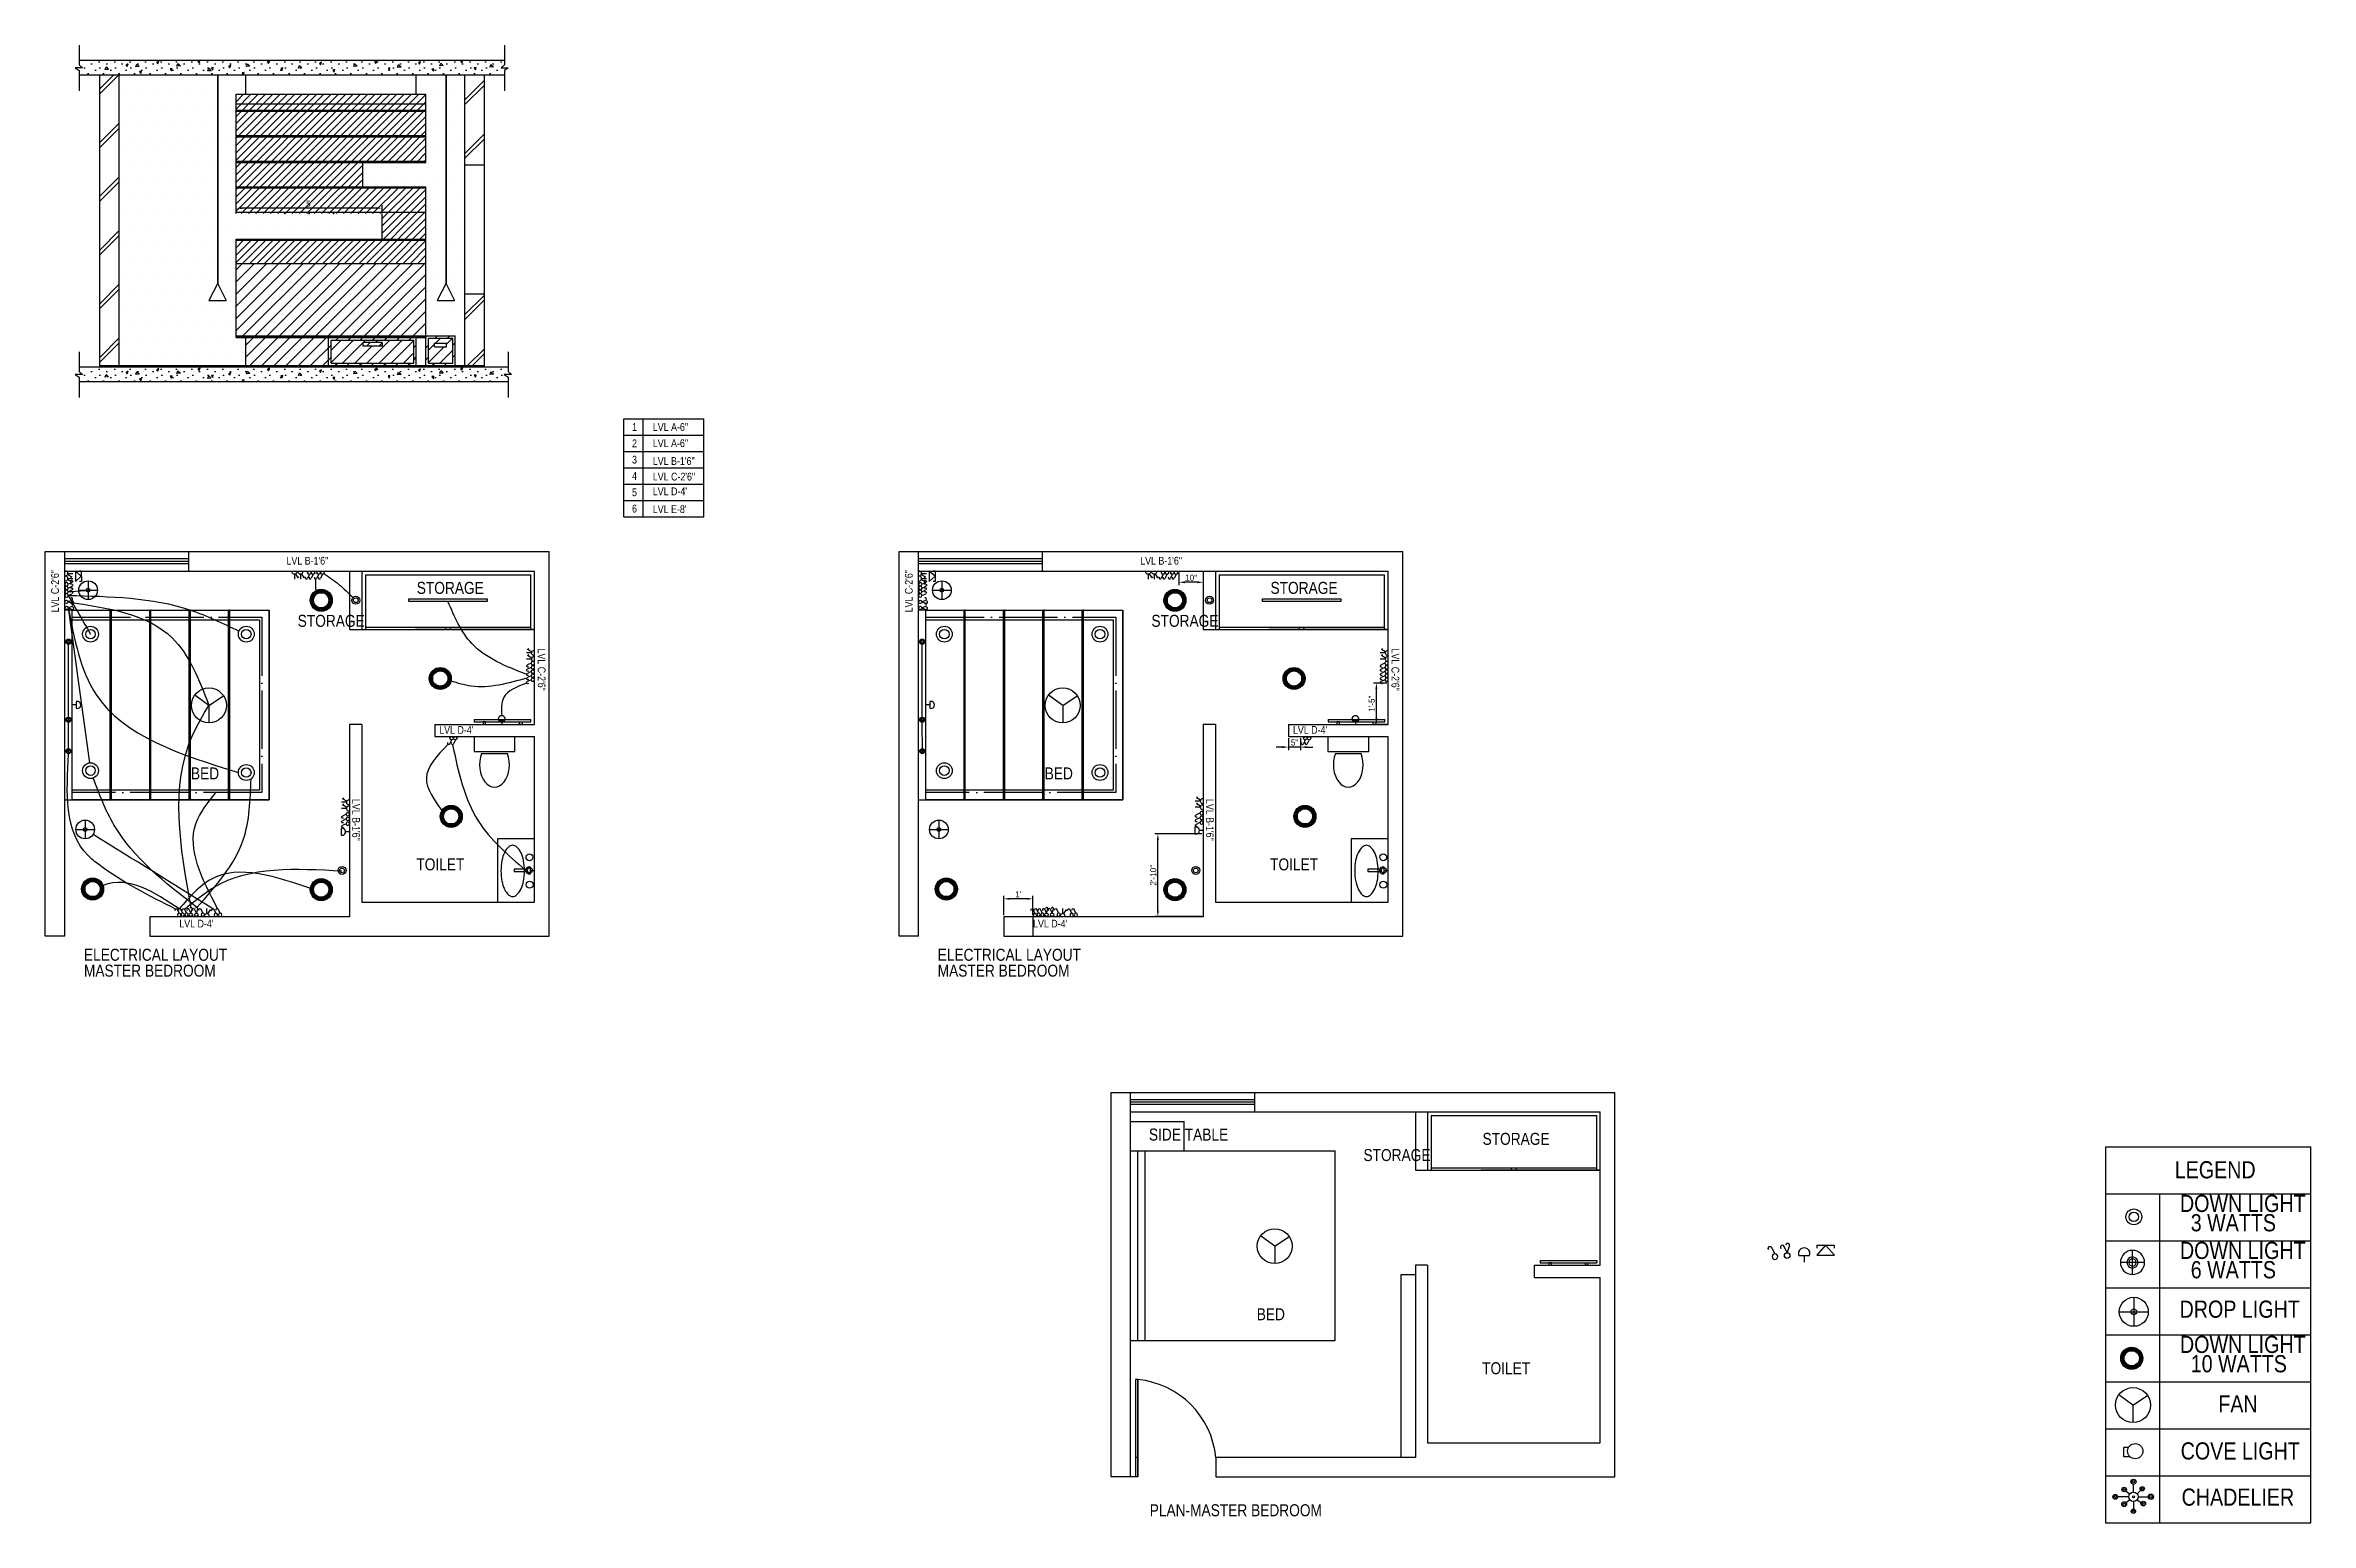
# Model space of a CAD drawing. Header units: millimetres. Extents: x 1533 to 2464, y 646 to 1254.
import ezdxf

# ---------------------------------------------------------------- set-up
doc = ezdxf.new("R2010")
doc.units = ezdxf.units.MM
doc.linetypes.add('ACAD_ISO04W100', pattern=[30, 24, -3, 0, -3])
doc.layers.add('TOIL', color=2, linetype='Continuous')
doc.layers.add('TOILET', color=4, linetype='Continuous')
doc.layers.add('TXT', color=7, linetype='Continuous', lineweight=25)
doc.styles.add('stylus BT', font='swissc.ttf')
doc.dimstyles.new('ISO-25', dxfattribs={"dimtxt": 2.5, "dimasz": 2.5, "dimexe": 1.25, "dimexo": 0.625, "dimtad": 1, "dimlunit": 4, "dimtxsty": 'Standard', "dimcen": 2.5, "dimadec": 0, "dimazin": 0, "dimtfac": 1, "dimtmove": 0, "dimatfit": 3, "dimfxl": 1, "dimarcsym": 0})
pattern_1 = [(45, (-1198.6028, 885.868), (-1.5, 1.5), [])]

msp = doc.modelspace()

# ---------------------------------------------------------------- texts
at = {"layer": 'TXT', "style": 'stylus BT'}
for s, height, p in [('LVL A-6"', 3.178, (1783.071, 1095.09)), ('2', 3.178, (1774.534, 1088.386)), ('1', 3.178, (1774.534, 1095.09)), ('LVL A-6"', 3.178, (1783.071, 1088.451)), ('3 ', 3.178, (1774.534, 1081.682)), ('LVL B-1\'6"', 3.178, (1783.071, 1081.127)), ('4', 3.178, (1774.534, 1074.979)), ('5', 3.178, (1774.534, 1068.275)), ('LVL C-2\'6"', 3.178, (1783.071, 1074.72)), ("LVL D-4'", 3.178, (1783.071, 1068.665)), ('6', 3.178, (1774.534, 1061.571)), ("LVL E-8'", 3.178, (1783.071, 1061.342)), ('LVL B-1\'6"', 3.178, (1632.551, 1040.146)), ('LVL B-1\'6"', 3.178, (1983.314, 1040.146)), ('STORAGE', 4.9203, (1686.08, 1028.125)), ('STORAGE', 4.9203, (2036.843, 1028.125)), ('STORAGE', 4.9203, (1637.157, 1014.586)), ('STORAGE', 4.9203, (1987.92, 1014.586)), ("LVL D-4'", 3.178, (1695.312, 970.635)), ("LVL D-4'", 3.178, (2046.074, 970.635)), ('BED', 4.9203, (1593.305, 951.882)), ('BED', 4.9203, (1944.068, 951.882)), ('TOILET', 4.9203, (1685.917, 914.517)), ('TOILET', 4.9203, (2036.68, 914.517)), ("LVL D-4'", 3.178, (1588.527, 891.035)), ("LVL D-4'", 3.178, (1939.289, 891.035)), ('ELECTRICAL LAYOUT', 4.92032, (1549.342, 877.373)), ('MASTER BEDROOM', 4.92032, (1549.342, 870.849)), ('ELECTRICAL LAYOUT', 4.92032, (1900.105, 877.373)), ('MASTER BEDROOM', 4.92032, (1900.105, 870.849)), ('SIDE TABLE', 4.9203, (1986.892, 803.492)), ('STORAGE', 4.9203, (2123.962, 801.73)), ('STORAGE', 4.9203, (2075.039, 795.076)), ('LEGEND', 7.0559, (2408.359, 787.945)), ('DOWN LIGHT', 7.0559, (2410.505, 774.136)), ('  3 WATTS', 7.0559, (2410.426, 766.196)), ('DOWN LIGHT', 7.0559, (2410.505, 754.825)), ('  6 WATTS', 7.0559, (2410.426, 746.885)), ('DROP LIGHT', 7.0559, (2410.348, 730.682)), ('BED', 4.9203, (2031.187, 729.664)), ('DOWN LIGHT', 7.0559, (2410.505, 716.202)), ('TOILET', 4.9203, (2123.799, 707.482)), ('  10 WATTS', 7.0559, (2410.426, 708.262)), ('FAN', 7.0559, (2426.249, 691.762)), ('COVE LIGHT', 7.0559, (2410.798, 672.431)), ('PLAN-MASTER BEDROOM', 4.92032, (1987.224, 649.121)), ('CHADELIER', 7.0559, (2411.186, 653.452))]:
    msp.add_text(s, height=height, dxfattribs=at).set_placement(p)
for s, rotation, p in [('LVL C-2\'6"', 90, (1539.068, 1020.529)), ('LVL C-2\'6"', 90, (1889.83, 1020.529)), ('LVL C-2\'6"', 270, (1735.799, 1005.657)), ('LVL C-2\'6"', 270, (2086.561, 1005.657)), ('LVL B-1\'6"', 270, (1659.573, 943.86)), ('LVL B-1\'6"', 270, (2010.336, 943.86))]:
    msp.add_text(s, height=3.178, rotation=rotation, dxfattribs=at).set_placement(p)

# ---------------------------------------------------------------- blocks, each defined once
blk = doc.blocks.new('one way switch')
blk.add_line((2262.8, 758.3), (2265.5, 763.9))
blk.add_circle((2262.8, 755.8), 2.52)
blk.add_arc((2267.1, 763.3), 1.72, 319.1207, 156.9604)
blk = doc.blocks.new('2 way switch')
for q in [(2252.4, 765), (2257.2, 765.2)]:
    blk.add_line((2255.1, 759.3), q)
blk.add_circle((2255.1, 756.8), 2.52)
for centre, start, end in [((2250.8, 764.3), 23.0396, 220.8793), ((2255.6, 765.9), 337.776, 175.6158)]:
    blk.add_arc(centre, 1.72, start, end)
blk = doc.blocks.new('wall mounted light')
for p, q in [((2265.4, 756.8), (2275.2, 756.8)), ((2270.3, 756.8), (2270.3, 750.8))]:
    blk.add_line(p, q)
blk.add_arc((2270.3, 758.5), 5.2, 341.1033, 198.8967)
blk = doc.blocks.new('DDDDDDDD')
for p, q in [((2281.8, 766), (2297.2, 766.1)), ((2289.6, 766), (2281.8, 757.2)), ((2281.8, 766), (2281.8, 763.4)), ((2281.8, 757.2), (2297.5, 757.2)), ((2297.5, 757.2), (2289.6, 766)), ((2297.2, 766.1), (2297.2, 763.4))]:
    blk.add_line(p, q)
blk = doc.blocks.new('light 1')
at = {"color": 253}
for p, q in [((3176.1, 893.52), (3176.1, 881.61)), ((3170.15, 887.57), (3182.06, 887.57))]:
    blk.add_line(p, q, dxfattribs=at)
at = {"color": 253, "linetype": 'ByBlock'}
blk.add_circle((3176.1, 887.57), 5.96, dxfattribs=at)
at = {"color": 253}
blk.add_circle((3176.1, 887.57), 1.19, dxfattribs=at)
blk = doc.blocks.new('light')
at = {"color": 6}
for p, q in [((4552.7, 610.3), (4552.7, 623.1)), ((4546.3, 616.7), (4559.1, 616.7))]:
    blk.add_line(p, q, dxfattribs=at)
for radius in [6.39, 2.94, 2.94, 1.96]:
    blk.add_circle((4552.7, 616.7), radius, dxfattribs=at)
at = {"color": 6, "linetype": 'ByBlock'}
blk.add_circle((4552.7, 616.7), 6.39, dxfattribs=at)
blk = doc.blocks.new('chandelier')
for p, q in [((4687.93, 467.53), (4683.47, 467.53)), ((4688.26, 468.6), (4686.76, 469.9)), ((4688.39, 466.28), (4686.88, 465.1)), ((4689.87, 469.47), (4689.87, 472.64)), ((4689.87, 465.59), (4689.87, 462.46)), ((4691.34, 466.26), (4693.11, 465.22)), ((4691.4, 468.72), (4692.89, 470.2)), ((4691.81, 467.53), (4695.93, 467.53))]:
    blk.add_line(p, q)
for centre, radius in [((4689.87, 473.71), 1.07), ((4682.46, 467.53), 1.01), ((4682.46, 467.53), 0.503), ((4686.08, 464.48), 1.01), ((4686.05, 470.52), 0.94), ((4686.05, 470.52), 0.416), ((4689.87, 467.53), 1.94), ((4689.87, 473.71), 0.494), ((4689.87, 467.53), 0.388), ((4693.51, 470.82), 0.873), ((4693.92, 464.74), 0.94), ((4693.51, 470.82), 0.422), ((4697.03, 467.53), 1.11), ((4697.03, 467.53), 0.572), ((4686.08, 464.48), 0.491), ((4689.87, 461.59), 0.872), ((4689.87, 461.59), 0.406), ((4693.92, 464.74), 0.418)]:
    blk.add_circle(centre, radius)
blk = doc.blocks.new('5A plug')
for p, q in [((2033.84, 883.15), (2033.84, 885.2)), ((2034.25, 883.06), (2035.29, 884.74)), ((2035.29, 884.74), (2035.7, 884.25))]:
    blk.add_line(p, q)
blk.add_arc((2033.84, 882.16), 0.989, 345.18217, 194.81783)
blk = doc.blocks.new('tv socket')
for p, q in [((2092.85, 922.76), (2092.85, 920.05)), ((2092.85, 922.76), (2092.85, 920.05)), ((2096.42, 921.41), (2094.75, 921.41))]:
    blk.add_line(p, q)
blk.add_arc((2093.32, 921.41), 1.43, 251.10335, 108.89665)
blk.add_arc((2093.32, 921.41), 1.43, 251.10335, 108.89665)
blk = doc.blocks.new('洗手盆-3')
at = {"layer": 'TOIL'}
for p, q in [((0, 291), (0, 0)), ((495, 291), (0, 291)), ((239, 237), (239, 132)), ((256, 132), (256, 237)), ((495, 0), (495, 291)), ((0, 0), (495, 0)), ((239, 132), (256, 132))]:
    blk.add_line(p, q, dxfattribs=at)
for centre, radius in [((145, 251), 26.7), ((247, 255), 19.9), ((359, 252), 26.8)]:
    blk.add_circle(centre, radius, dxfattribs=at)
for centre, radius, start, end in [((170, 54), 144, 114.7868, 138.0706), ((219, -53), 262, 100.8917, 114.7868), ((252, -223), 435, 90.1224, 100.8917), ((252, -223), 435, 79.353, 90.1224), ((284, -53), 262, 65.4579, 79.353), ((333, 54), 144, 42.1741, 65.4579), ((97, 120), 45.6, 138.0706, 180.1224), ((97, 120), 45.6, 180.1224, 222.1741), ((170, 186), 144, 222.1741, 245.4579), ((219, 293), 262, 245.4579, 259.353), ((251, 463), 435, 259.353, 270.1224), ((251, 463), 435, 270.1224, 280.8917), ((283, 293), 262, 280.8917, 294.7868), ((333, 186), 144, 294.7868, 318.0706), ((406, 120), 45.6, 0.1224, 42.1741), ((406, 120), 45.6, 318.0706, 0.1224)]:
    blk.add_arc(centre, radius, start, end, dxfattribs=at)
at = {"layer": 'TOIL', "flags": 9}
for tag in ['XSIZE', 'YSIZE']:
    blk.add_attdef(tag, (0, 0), '', height=0.5, dxfattribs=at)
blk = doc.blocks.new('坐厕')
at = {"layer": 'TOIL', "color": 252}
for p, q in [((550, 0), (0, 0)), ((0, 0), (0, -200)), ((550, -200), (550, 0)), ((0, -200), (550, -200)), ((102, -227), (448, -227))]:
    blk.add_line(p, q, dxfattribs=at)
blk.add_ellipse((275, -377), major_axis=(0, 300), ratio=0.666667, start_param=1.047198, end_param=5.235988, dxfattribs=at)
blk = doc.blocks.new('*D53')
at = {"color": 0, "lineweight": -2}
for p, q in [((1611.86, 1185.06), (1611.86, 1187.87)), ((1669.36, 1186.62), (1614.36, 1186.62)), ((1671.86, 1185.06), (1671.86, 1187.87))]:
    blk.add_line(p, q, dxfattribs=at)
at = {"color": 0}
for points in [[(1614.36, 1187.04), (1614.36, 1186.2), (1611.86, 1186.62)], [(1669.36, 1187.04), (1669.36, 1186.2), (1671.86, 1186.62)]]:
    blk.add_solid(points, dxfattribs=at)
at = {"layer": 'Defpoints', "color": 0}
for p in [(1611.86, 1186.62), (1611.86, 1184.43), (1671.86, 1184.43)]:
    blk.add_point(p, dxfattribs=at)
at = {"color": 0, "insert": (1641.86, 1188.49), "char_height": 2.5, "attachment_point": 5}
blk.add_mtext("5'", dxfattribs=at)
blk = doc.blocks.new('*D59')
at = {"color": 0, "lineweight": -2}
for p, q in [((1927.24, 896.11), (1927.24, 904.07)), ((1936.74, 902.82), (1929.74, 902.82)), ((1939.24, 896.11), (1939.24, 904.07))]:
    blk.add_line(p, q, dxfattribs=at)
at = {"color": 0}
for points in [[(1929.74, 903.24), (1929.74, 902.4), (1927.24, 902.82)], [(1936.74, 903.24), (1936.74, 902.4), (1939.24, 902.82)]]:
    blk.add_solid(points, dxfattribs=at)
at = {"layer": 'Defpoints', "color": 0}
for p in [(1927.24, 902.82), (1927.24, 895.49), (1939.24, 895.49)]:
    blk.add_point(p, dxfattribs=at)
at = {"color": 0, "insert": (1933.24, 904.69), "char_height": 2.5, "attachment_point": 5}
blk.add_mtext("1'", dxfattribs=at)
blk = doc.blocks.new('*D60')
at = {"color": 0, "lineweight": -2}
for p, q in [((2008.61, 929.49), (1989.32, 929.49)), ((1990.57, 897.99), (1990.57, 926.99)), ((2008.61, 895.49), (1989.32, 895.49))]:
    blk.add_line(p, q, dxfattribs=at)
at = {"color": 0}
for points in [[(1990.15, 926.99), (1990.98, 926.99), (1990.57, 929.49)], [(1990.15, 897.99), (1990.98, 897.99), (1990.57, 895.49)]]:
    blk.add_solid(points, dxfattribs=at)
at = {"layer": 'Defpoints', "color": 0}
for p in [(1990.57, 929.49), (2009.24, 929.49), (2009.24, 895.49)]:
    blk.add_point(p, dxfattribs=at)
at = {"color": 0, "insert": (1988.69, 912.49), "char_height": 2.5, "attachment_point": 5, "rotation": 90}
blk.add_mtext('2\'-10"', dxfattribs=at)
blk = doc.blocks.new('*D62')
at = {"color": 0, "lineweight": -2}
for p, q in [((1999.24, 1036.86), (1999.24, 1031.64)), ((2009.24, 1036.86), (2009.24, 1031.64)), ((2006.74, 1032.89), (2001.74, 1032.89))]:
    blk.add_line(p, q, dxfattribs=at)
at = {"color": 0}
for points in [[(2001.74, 1033.31), (2001.74, 1032.48), (1999.24, 1032.89)], [(2006.74, 1033.31), (2006.74, 1032.48), (2009.24, 1032.89)]]:
    blk.add_solid(points, dxfattribs=at)
at = {"layer": 'Defpoints', "color": 0}
for p in [(1999.24, 1037.49), (2009.24, 1037.49), (1999.24, 1032.89)]:
    blk.add_point(p, dxfattribs=at)
at = {"color": 0, "insert": (2004.24, 1034.77), "char_height": 2.5, "attachment_point": 5}
blk.add_mtext('10"', dxfattribs=at)
blk = doc.blocks.new('*D63')
at = {"color": 0, "lineweight": -2}
for p, q in [((2084.61, 991.49), (2079.11, 991.49)), ((2080.36, 976.99), (2080.36, 988.99)), ((2084.61, 974.49), (2079.11, 974.49))]:
    blk.add_line(p, q, dxfattribs=at)
at = {"color": 0}
for points in [[(2079.94, 988.99), (2080.77, 988.99), (2080.36, 991.49)], [(2079.94, 976.99), (2080.77, 976.99), (2080.36, 974.49)]]:
    blk.add_solid(points, dxfattribs=at)
at = {"layer": 'Defpoints', "color": 0}
for p in [(2080.36, 991.49), (2085.24, 991.49), (2085.24, 974.49)]:
    blk.add_point(p, dxfattribs=at)
at = {"color": 0, "insert": (2078.48, 982.99), "char_height": 2.5, "attachment_point": 5, "rotation": 90}
blk.add_mtext('1\'-5"', dxfattribs=at)
blk = doc.blocks.new('*D64')
at = {"color": 0, "lineweight": -2}
for p, q in [((2044.24, 968.86), (2044.24, 963.92)), ((2049.24, 968.86), (2049.24, 963.92)), ((2041.74, 965.17), (2039.24, 965.17)), ((2049.24, 965.17), (2044.24, 965.17)), ((2051.74, 965.17), (2054.24, 965.17))]:
    blk.add_line(p, q, dxfattribs=at)
at = {"color": 0}
for points in [[(2041.74, 965.59), (2041.74, 964.75), (2044.24, 965.17)], [(2051.74, 965.59), (2051.74, 964.75), (2049.24, 965.17)]]:
    blk.add_solid(points, dxfattribs=at)
at = {"layer": 'Defpoints', "color": 0}
for p in [(2044.24, 969.49), (2049.24, 969.49), (2044.24, 965.17)]:
    blk.add_point(p, dxfattribs=at)
at = {"color": 0, "insert": (2046.74, 967.04), "char_height": 2.5, "attachment_point": 5}
blk.add_mtext('5"', dxfattribs=at)

# ---------------------------------------------------------------- dimensions: what is measured, and where the dimension line sits
at = {"color": 252}
for base, p1, p2, picture, middle in [((1611.864, 1186.619), (1671.864, 1184.434), (1611.864, 1184.434), '*D53', (1641.864, 1188.494)), ((1999.236, 1032.895), (2009.236, 1037.486), (1999.236, 1037.486), '*D62', (2004.236, 1034.77)), ((2044.236, 965.168), (2049.236, 969.486), (2044.236, 969.486), '*D64', (2046.736, 967.043)), ((1927.236, 902.819), (1939.236, 895.486), (1927.236, 895.486), '*D59', (1933.236, 904.694))]:
    dim = msp.add_linear_dim(base=base, p1=p1, p2=p2, dimstyle='ISO-25', dxfattribs=at)
    dim.commit()
    dim.dimension.update_dxf_attribs({"geometry": picture, "text_midpoint": middle})
for base, p1, p2, picture, middle in [((2080.356, 991.486), (2085.236, 974.486), (2085.236, 991.486), '*D63', (2078.481, 982.986)), ((1990.567, 929.486), (2009.236, 895.486), (2009.236, 929.486), '*D60', (1988.692, 912.486))]:
    dim = msp.add_linear_dim(base=base, p1=p1, p2=p2, angle=90, dimstyle='ISO-25', dxfattribs=at)
    dim.commit()
    dim.dimension.update_dxf_attribs({"geometry": picture, "text_midpoint": middle})

# ---------------------------------------------------------------- hatches: boundary and pattern name
h = msp.add_hatch()
h.set_pattern_fill('DOTS', color=256, scale=4, style=0)
h.set_pattern_definition([(0, (-768.1795, 888.6704), (3.175, 6.35), [0, -6.35])])
h.paths.add_polyline_path([(1722.095, 1245.555), (1722.095, 1250.237), (1549.438, 1250.237), (1549.438, 1245.555), (1550.798, 1244.293), (1547.876, 1244.293), (1547.952, 1244.237), (1723.581, 1244.237), (1723.657, 1244.293), (1720.735, 1244.293)])
h = msp.add_hatch()
h.set_pattern_fill('DOTS', color=256, scale=4, style=0)
h.set_pattern_definition([(0, (-770.053, 887.735), (3.175, 6.35), [0, -6.35])])
h.paths.add_polyline_path([(1722.095, 1245.555), (1722.095, 1249.301), (1549.438, 1249.301), (1549.438, 1245.555), (1550.798, 1244.293), (1547.876, 1244.293), (1549.227, 1243.301), (1722.306, 1243.301), (1723.657, 1244.293), (1720.735, 1244.293)])
h = msp.add_hatch()
h.set_pattern_fill('DOTS', color=256, scale=4, style=0)
h.set_pattern_definition([(0, (-760.318, 886.3985), (3.175, 6.35), [0, -6.35])])
h.paths.add_polyline_path([(1722.095, 1245.555), (1722.095, 1247.965), (1549.438, 1247.965), (1549.438, 1246.085), (1550.798, 1244.823), (1547.876, 1244.823), (1549.438, 1243.677), (1549.438, 1241.965), (1722.095, 1241.965), (1722.095, 1243.146), (1723.657, 1244.293), (1720.735, 1244.293)])
h = msp.add_hatch()
h.set_pattern_fill('DOTS', color=256, scale=4, style=0)
h.set_pattern_definition([(0, (-768.4806, 891.143), (3.175, 6.35), [0, -6.35])])
h.paths.add_polyline_path([(1722.095, 1246.709), (1722.095, 1252.709), (1549.438, 1252.709), (1549.438, 1246.709)])
h = msp.add_hatch()
h.set_pattern_fill('DOTS', color=256, scale=4, style=0)
h.set_pattern_definition([(0, (-771.692, 890.274), (3.175, 6.35), [0, -6.35])])
h.paths.add_polyline_path([(1722.095, 1245.84), (1722.095, 1251.84), (1549.438, 1251.84), (1549.438, 1245.84)])
h = msp.add_hatch()
h.set_pattern_fill('JIS_WOOD', color=256, scale=3, style=0)
h.set_pattern_definition(pattern_1)
h.paths.add_polyline_path([(1689.864, 1173.434), (1611.864, 1173.434), (1611.864, 1163.934), (1689.864, 1163.934)])
h.paths.add_polyline_path([(1689.864, 1173.934), (1615.864, 1173.934), (1615.864, 1173.434), (1689.864, 1173.434)])
h.paths.add_polyline_path([(1689.864, 1184.434), (1671.864, 1184.434), (1671.864, 1173.934), (1689.864, 1173.934)])
h.paths.add_polyline_path([(1689.864, 1184.934), (1611.864, 1184.934), (1611.864, 1184.434), (1689.864, 1184.434)])
h.paths.add_polyline_path([(1689.864, 1194.934), (1611.864, 1194.934), (1611.864, 1184.934), (1689.864, 1184.934)])
h.paths.add_polyline_path([(1689.864, 1195.434), (1611.864, 1195.434), (1611.864, 1194.934), (1689.864, 1194.934)])
h.paths.add_polyline_path([(1663.864, 1205.434), (1611.864, 1205.434), (1611.864, 1195.434), (1663.864, 1195.434)])
h.paths.add_polyline_path([(1689.864, 1205.934), (1611.864, 1205.934), (1611.864, 1205.434), (1689.864, 1205.434)])
h.paths.add_polyline_path([(1689.864, 1215.934), (1611.864, 1215.934), (1611.864, 1205.934), (1689.864, 1205.934)])
h.paths.add_polyline_path([(1689.864, 1216.434), (1611.864, 1216.434), (1611.864, 1215.934), (1689.864, 1215.934)])
h.paths.add_polyline_path([(1689.864, 1226.434), (1611.864, 1226.434), (1611.864, 1216.434), (1689.864, 1216.434)])
h.paths.add_polyline_path([(1689.864, 1226.934), (1611.864, 1226.934), (1611.864, 1226.434), (1689.864, 1226.434)])
h.paths.add_polyline_path([(1689.864, 1229.434), (1611.864, 1229.434), (1611.864, 1226.934), (1689.864, 1226.934)])
h.paths.add_polyline_path([(1689.864, 1233.434), (1611.864, 1233.434), (1611.864, 1229.434), (1689.864, 1229.434)])
h = msp.add_hatch()
h.set_pattern_fill('JIS_WOOD', color=256, scale=5, style=0)
h.set_pattern_definition([(45, (-1198.6028, 885.868), (-2.5, 2.5), [])])
h.paths.add_polyline_path([(1689.864, 1134.134), (1689.864, 1163.934), (1611.864, 1163.934), (1611.864, 1134.134)])
h.paths.add_polyline_path([(1649.864, 1121.934), (1649.864, 1133.434), (1615.864, 1133.434), (1615.864, 1121.934)])
h.paths.add_polyline_path([(1684.864, 1122.934), (1684.864, 1132.434), (1650.864, 1132.434), (1650.864, 1122.934)], flags=16)
h.paths.add_polyline_path([(1663.864, 1129.934), (1663.864, 1131.434), (1671.864, 1131.434), (1671.864, 1129.934)], flags=0)
h.paths.add_polyline_path([(1685.864, 1133.434), (1649.864, 1133.434), (1649.864, 1121.934), (1685.864, 1121.934)])
h.paths.add_polyline_path([(1690.864, 1133.134), (1700.864, 1133.134), (1700.864, 1122.934), (1690.864, 1122.934)], flags=16)
h.paths.add_polyline_path([(1701.864, 1134.134), (1689.864, 1134.134), (1689.864, 1121.934), (1701.864, 1121.934)])
h = msp.add_hatch()
h.set_pattern_fill('DOTS', color=256, scale=4, style=0)
h.set_pattern_definition([(0, (-768.4806, 764.814), (3.175, 6.35), [0, -6.35])])
h.paths.add_polyline_path([(1722.095, 1120.38), (1722.095, 1126.38), (1549.438, 1126.38), (1549.438, 1120.38)])
h = msp.add_hatch()
h.set_pattern_fill('JIS_WOOD', color=256, scale=3, style=0)
h.set_pattern_definition(pattern_1)
h.paths.add_polyline_path([(1689.864, 1133.434), (1689.864, 1134.134), (1611.864, 1134.134), (1611.864, 1133.434)])
h = msp.add_hatch()
h.set_pattern_fill('JIS_WOOD', color=256, scale=5, style=0)
h.set_pattern_definition([(45, (-1198.6028, 2183.7433), (-2.5, 2.5), [])])
h.paths.add_polyline_path([(1684.864, 1122.934), (1684.864, 1132.434), (1650.864, 1132.434), (1650.864, 1122.934)])
h.paths.add_polyline_path([(1663.864, 1129.934), (1663.864, 1131.434), (1671.864, 1131.434), (1671.864, 1129.934)], flags=16)
h.paths.add_polyline_path([(1690.864, 1122.934), (1700.864, 1122.934), (1700.864, 1133.134), (1690.864, 1133.134)])
h.paths.add_polyline_path([(1693.364, 1129.634), (1693.364, 1131.134), (1698.364, 1131.134), (1698.364, 1129.634)], flags=16)
h = msp.add_hatch()
h.set_pattern_fill('DOTS', color=256, scale=4, style=0)
h.set_pattern_definition([(0, (-768.1795, 762.3415), (3.175, 6.35), [0, -6.35])])
h.paths.add_polyline_path([(1722.095, 1119.226), (1722.095, 1123.908), (1549.438, 1123.908), (1549.438, 1119.226), (1550.798, 1117.964), (1547.876, 1117.964), (1547.952, 1117.908), (1723.581, 1117.908), (1723.657, 1117.964), (1720.735, 1117.964)])
h = msp.add_hatch()
h.set_pattern_fill('DOTS', color=256, scale=4, style=0)
h.set_pattern_definition([(0, (-770.053, 761.406), (3.175, 6.35), [0, -6.35])])
h.paths.add_polyline_path([(1722.095, 1119.226), (1722.095, 1122.972), (1549.438, 1122.972), (1549.438, 1119.226), (1550.798, 1117.964), (1547.876, 1117.964), (1549.227, 1116.972), (1722.306, 1116.972), (1723.657, 1117.964), (1720.735, 1117.964)])
h = msp.add_hatch()
h.set_pattern_fill('DOTS', color=256, scale=4, style=0)
h.set_pattern_definition([(0, (-760.318, 760.0696), (3.175, 6.35), [0, -6.35])])
h.paths.add_polyline_path([(1722.095, 1119.226), (1722.095, 1121.636), (1549.438, 1121.636), (1549.438, 1119.757), (1550.798, 1118.494), (1547.876, 1118.494), (1549.438, 1117.348), (1549.438, 1115.636), (1722.095, 1115.636), (1722.095, 1116.817), (1723.657, 1117.964), (1720.735, 1117.964)])
h = msp.add_hatch()
h.set_pattern_fill('DOTS', color=256, scale=4, style=0)
h.set_pattern_definition([(0, (-771.692, 763.945), (3.175, 6.35), [0, -6.35])])
h.paths.add_polyline_path([(1722.095, 1119.511), (1722.095, 1125.511), (1549.438, 1125.511), (1549.438, 1119.511)])
at = {"linetype": 'ByBlock'}
h = msp.add_hatch(color=253, dxfattribs=at)
h.paths.add_polyline_path([(1642.299, 1025.486, 1), (1651.365, 1025.486, 1)])
h.paths.add_polyline_path([(1649.95, 1025.486, -1), (1643.713, 1025.486, -1)], flags=16)
h = msp.add_hatch(color=253, dxfattribs=at)
h.paths.add_polyline_path([(1993.062, 1025.486, 1), (2002.127, 1025.486, 1)])
h.paths.add_polyline_path([(2000.713, 1025.486, -1), (1994.476, 1025.486, -1)], flags=16)
h = msp.add_hatch(color=253, dxfattribs=at)
h.paths.add_polyline_path([(1691.221, 993.355, 1), (1700.286, 993.355, 1)])
h.paths.add_polyline_path([(1698.872, 993.355, -1), (1692.635, 993.355, -1)], flags=16)
h = msp.add_hatch(color=253, dxfattribs=at)
h.paths.add_polyline_path([(2041.983, 993.355, 1), (2051.048, 993.355, 1)])
h.paths.add_polyline_path([(2049.634, 993.355, -1), (2043.397, 993.355, -1)], flags=16)
h = msp.add_hatch(color=253, dxfattribs=at)
h.paths.add_polyline_path([(1695.699, 936.691, 1), (1704.765, 936.691, 1)])
h.paths.add_polyline_path([(1703.351, 936.691, -1), (1697.114, 936.691, -1)], flags=16)
h = msp.add_hatch(color=253, dxfattribs=at)
h.paths.add_polyline_path([(2046.462, 936.691, 1), (2055.527, 936.691, 1)])
h.paths.add_polyline_path([(2054.113, 936.691, -1), (2047.876, 936.691, -1)], flags=16)
h = msp.add_hatch(color=253, dxfattribs=at)
h.paths.add_polyline_path([(1548.37, 906.829, 1), (1557.436, 906.829, 1)])
h.paths.add_polyline_path([(1556.022, 906.829, -1), (1549.785, 906.829, -1)], flags=16)
h = msp.add_hatch(color=253, dxfattribs=at)
h.paths.add_polyline_path([(1642.299, 906.581, 1), (1651.365, 906.581, 1)])
h.paths.add_polyline_path([(1649.95, 906.581, -1), (1643.713, 906.581, -1)], flags=16)
h = msp.add_hatch(color=253, dxfattribs=at)
h.paths.add_polyline_path([(1899.133, 906.829, 1), (1908.198, 906.829, 1)])
h.paths.add_polyline_path([(1906.784, 906.829, -1), (1900.547, 906.829, -1)], flags=16)
h = msp.add_hatch(color=253, dxfattribs=at)
h.paths.add_polyline_path([(1993.062, 906.581, 1), (2002.127, 906.581, 1)])
h.paths.add_polyline_path([(2000.713, 906.581, -1), (1994.476, 906.581, -1)], flags=16)
h = msp.add_hatch(color=1, dxfattribs=at)
h.paths.add_polyline_path([(2386.163, 714.021, 1), (2395.229, 714.021, 1)])
h.paths.add_polyline_path([(2393.814, 714.021, -1), (2387.577, 714.021, -1)], flags=16)

# ---------------------------------------------------------------- linework, layer by layer
for p, q in [((1547.351, 1253.533), (1547.351, 1245.555)), ((1547.351, 1247.434), (1722.095, 1247.434)), ((1597.046, 1247.371), (1596.138, 1246.84)), ((1596.625, 1246.265), (1597.046, 1247.371)), ((1625.604, 1247.224), (1624.697, 1246.694)), ((1625.184, 1246.119), (1625.604, 1247.224)), ((1669.659, 1247.223), (1668.751, 1246.693)), ((1669.238, 1246.118), (1669.659, 1247.223)), ((1705.026, 1247.461), (1704.118, 1246.931)), ((1704.605, 1246.356), (1705.026, 1247.461)), ((1722.095, 1253.533), (1722.095, 1245.555)), ((1548.711, 1244.293), (1545.789, 1244.293)), ((1545.789, 1244.293), (1547.351, 1243.146)), ((1547.351, 1245.555), (1548.711, 1244.293)), ((1547.351, 1243.146), (1547.351, 1234.765)), ((1547.351, 1241.434), (1722.095, 1241.434)), ((1555.864, 1235.606), (1561.692, 1241.434)), ((1555.864, 1233.606), (1563.692, 1241.434)), ((1555.864, 1121.434), (1555.864, 1241.434)), ((1559.488, 1243.654), (1557.965, 1243.534)), ((1558.085, 1243.574), (1558.486, 1244.655)), ((1558.486, 1244.655), (1559.488, 1243.654)), ((1563.864, 1121.934), (1563.864, 1241.434)), ((1566.625, 1245.408), (1567.134, 1244.811)), ((1567.555, 1245.917), (1566.647, 1245.386)), ((1567.134, 1244.811), (1567.555, 1245.917)), ((1572.087, 1244.784), (1570.563, 1244.664)), ((1570.684, 1244.704), (1571.084, 1245.785)), ((1571.084, 1245.785), (1572.087, 1244.784)), ((1572.969, 1242.908), (1572.198, 1242.754)), ((1572.205, 1242.751), (1572.768, 1241.925)), ((1572.768, 1241.925), (1572.969, 1242.908)), ((1579.223, 1246.539), (1579.733, 1245.942)), ((1580.153, 1247.047), (1579.246, 1246.517)), ((1579.733, 1245.942), (1580.153, 1247.047)), ((1585.567, 1244.038), (1584.797, 1243.884)), ((1584.804, 1243.881), (1585.366, 1243.055)), ((1585.366, 1243.055), (1585.567, 1244.038)), ((1588.98, 1245.108), (1587.456, 1244.988)), ((1587.576, 1245.028), (1587.977, 1246.109)), ((1587.977, 1246.109), (1588.98, 1245.108)), ((1596.116, 1246.862), (1596.625, 1246.265)), ((1601.669, 1243.105), (1600.146, 1242.985)), ((1600.266, 1243.025), (1600.667, 1244.106)), ((1600.667, 1244.106), (1601.669, 1243.105)), ((1602.46, 1244.362), (1601.69, 1244.208)), ((1601.696, 1244.204), (1602.259, 1243.378)), ((1602.259, 1243.378), (1602.46, 1244.362)), ((1604.154, 1241.434), (1604.154, 1155.46)), ((1604.354, 1241.434), (1604.354, 1155.46)), ((1608.806, 1244.86), (1609.315, 1244.263)), ((1609.736, 1245.368), (1608.828, 1244.838)), ((1609.315, 1244.263), (1609.736, 1245.368)), ((1615.149, 1242.359), (1614.379, 1242.205)), ((1614.386, 1242.202), (1614.949, 1241.376)), ((1614.949, 1241.376), (1615.149, 1242.359)), ((1615.864, 1233.434), (1615.864, 1241.434)), ((1617.538, 1244.961), (1616.014, 1244.841)), ((1616.135, 1244.881), (1616.536, 1245.962)), ((1616.536, 1245.962), (1617.538, 1244.961)), ((1624.674, 1246.716), (1625.184, 1246.119)), ((1631.018, 1244.215), (1630.248, 1244.062)), ((1630.255, 1244.058), (1630.817, 1243.232)), ((1630.817, 1243.232), (1631.018, 1244.215)), ((1638.933, 1244.282), (1637.409, 1244.162)), ((1637.53, 1244.202), (1637.931, 1245.283)), ((1637.931, 1245.283), (1638.933, 1244.282)), ((1646.069, 1246.037), (1646.579, 1245.44)), ((1646.999, 1246.545), (1646.092, 1246.015)), ((1646.579, 1245.44), (1646.999, 1246.545)), ((1652.413, 1243.536), (1651.643, 1243.382)), ((1651.65, 1243.379), (1652.212, 1242.553)), ((1652.212, 1242.553), (1652.413, 1243.536)), ((1661.592, 1244.96), (1660.069, 1244.84)), ((1660.189, 1244.88), (1660.59, 1245.961)), ((1660.59, 1245.961), (1661.592, 1244.96)), ((1668.729, 1246.715), (1669.238, 1246.118)), ((1675.073, 1244.214), (1674.303, 1244.06)), ((1674.309, 1244.057), (1674.872, 1243.231)), ((1674.872, 1243.231), (1675.073, 1244.214)), ((1679.621, 1244.61), (1678.098, 1244.49)), ((1678.218, 1244.53), (1678.619, 1245.611)), ((1678.619, 1245.611), (1679.621, 1244.61)), ((1685.864, 1233.434), (1685.864, 1241.434)), ((1686.758, 1246.364), (1687.267, 1245.767)), ((1687.688, 1246.873), (1686.78, 1246.342)), ((1687.267, 1245.767), (1687.688, 1246.873)), ((1693.101, 1243.864), (1692.331, 1243.71)), ((1692.338, 1243.707), (1692.901, 1242.881)), ((1692.901, 1242.881), (1693.101, 1243.864)), ((1696.959, 1245.198), (1695.436, 1245.078)), ((1695.556, 1245.118), (1695.957, 1246.199)), ((1695.957, 1246.199), (1696.959, 1245.198)), ((1697.965, 1241.434), (1697.965, 1155.46)), ((1698.165, 1241.434), (1698.165, 1155.46)), ((1704.096, 1246.953), (1704.605, 1246.356)), ((1705.864, 1121.934), (1705.864, 1241.434)), ((1705.864, 1231.174), (1713.864, 1239.174)), ((1710.44, 1244.452), (1709.669, 1244.298)), ((1709.676, 1244.295), (1710.239, 1243.469)), ((1710.239, 1243.469), (1710.44, 1244.452)), ((1713.864, 1121.434), (1713.864, 1241.434)), ((1717.58, 1244.694), (1716.056, 1244.574)), ((1716.177, 1244.614), (1716.578, 1245.695)), ((1716.578, 1245.695), (1717.58, 1244.694)), ((1722.095, 1245.555), (1720.735, 1244.293)), ((1720.735, 1244.293), (1723.657, 1244.293)), ((1723.657, 1244.293), (1722.095, 1243.146)), ((1722.095, 1243.146), (1722.095, 1234.765)), ((1566.822, 1235.118), (1566.822, 1235.118)), ((1569.997, 1228.768), (1569.997, 1228.768)), ((1573.172, 1235.118), (1573.172, 1235.118)), ((1576.347, 1228.768), (1576.347, 1228.768)), ((1579.522, 1235.118), (1579.522, 1235.118)), ((1582.697, 1228.768), (1582.697, 1228.768)), ((1585.872, 1235.118), (1585.872, 1235.118)), ((1589.047, 1228.768), (1589.047, 1228.768)), ((1592.222, 1235.118), (1592.222, 1235.118)), ((1595.397, 1228.768), (1595.397, 1228.768)), ((1598.572, 1235.118), (1598.572, 1235.118)), ((1601.747, 1228.768), (1601.747, 1228.768)), ((1604.922, 1235.118), (1604.922, 1235.118)), ((1608.097, 1228.768), (1608.097, 1228.768)), ((1611.272, 1235.118), (1611.272, 1235.118)), ((1611.864, 1184.434), (1611.864, 1233.434)), ((1611.864, 1233.434), (1689.864, 1233.434)), ((1611.864, 1229.434), (1689.864, 1229.434)), ((1687.472, 1235.118), (1687.472, 1235.118)), ((1689.864, 1205.434), (1689.864, 1233.434)), ((1690.647, 1228.768), (1690.647, 1228.768)), ((1693.822, 1235.118), (1693.822, 1235.118)), ((1696.997, 1228.768), (1696.997, 1228.768)), ((1700.172, 1235.118), (1700.172, 1235.118)), ((1703.347, 1228.768), (1703.347, 1228.768)), ((1705.864, 1229.174), (1713.864, 1237.174)), ((1555.864, 1213.544), (1563.864, 1221.544)), ((1555.864, 1211.544), (1563.864, 1219.544)), ((1566.822, 1222.418), (1566.822, 1222.418)), ((1573.172, 1222.418), (1573.172, 1222.418)), ((1579.522, 1222.418), (1579.522, 1222.418)), ((1585.872, 1222.418), (1585.872, 1222.418)), ((1592.222, 1222.418), (1592.222, 1222.418)), ((1598.572, 1222.418), (1598.572, 1222.418)), ((1604.922, 1222.418), (1604.922, 1222.418)), ((1611.272, 1222.418), (1611.272, 1222.418)), ((1611.864, 1226.934), (1689.864, 1226.934)), ((1611.864, 1226.434), (1689.864, 1226.434)), ((1693.822, 1222.418), (1693.822, 1222.418)), ((1700.172, 1222.418), (1700.172, 1222.418)), ((1569.997, 1216.068), (1569.997, 1216.068)), ((1576.347, 1216.068), (1576.347, 1216.068)), ((1582.697, 1216.068), (1582.697, 1216.068)), ((1589.047, 1216.068), (1589.047, 1216.068)), ((1595.397, 1216.068), (1595.397, 1216.068)), ((1601.747, 1216.068), (1601.747, 1216.068)), ((1608.097, 1216.068), (1608.097, 1216.068)), ((1611.864, 1216.434), (1689.864, 1216.434)), ((1611.864, 1215.934), (1689.864, 1215.934)), ((1690.647, 1216.068), (1690.647, 1216.068)), ((1696.997, 1216.068), (1696.997, 1216.068)), ((1703.347, 1216.068), (1703.347, 1216.068)), ((1705.864, 1209.112), (1713.864, 1217.112)), ((1705.864, 1207.112), (1713.864, 1215.112)), ((1566.822, 1209.718), (1566.822, 1209.718)), ((1569.997, 1203.368), (1569.997, 1203.368)), ((1573.172, 1209.718), (1573.172, 1209.718)), ((1576.347, 1203.368), (1576.347, 1203.368)), ((1579.522, 1209.718), (1579.522, 1209.718)), ((1582.697, 1203.368), (1582.697, 1203.368)), ((1585.872, 1209.718), (1585.872, 1209.718)), ((1589.047, 1203.368), (1589.047, 1203.368)), ((1592.222, 1209.718), (1592.222, 1209.718)), ((1595.397, 1203.368), (1595.397, 1203.368)), ((1598.572, 1209.718), (1598.572, 1209.718)), ((1601.747, 1203.368), (1601.747, 1203.368)), ((1604.922, 1209.718), (1604.922, 1209.718)), ((1608.097, 1203.368), (1608.097, 1203.368)), ((1611.272, 1209.718), (1611.272, 1209.718)), ((1611.864, 1205.934), (1689.864, 1205.934)), ((1611.864, 1205.434), (1689.864, 1205.434)), ((1663.864, 1195.434), (1663.864, 1205.434)), ((1665.247, 1203.368), (1665.247, 1203.368)), ((1671.597, 1203.368), (1671.597, 1203.368)), ((1677.947, 1203.368), (1677.947, 1203.368)), ((1684.297, 1203.368), (1684.297, 1203.368)), ((1690.647, 1203.368), (1690.647, 1203.368)), ((1693.822, 1209.718), (1693.822, 1209.718)), ((1696.997, 1203.368), (1696.997, 1203.368)), ((1700.172, 1209.718), (1700.172, 1209.718)), ((1703.347, 1203.368), (1703.347, 1203.368)), ((1705.864, 1204.434), (1713.864, 1204.434)), ((1555.864, 1191.482), (1563.864, 1199.482)), ((1555.864, 1189.482), (1563.864, 1197.482)), ((1566.822, 1197.018), (1566.822, 1197.018)), ((1573.172, 1197.018), (1573.172, 1197.018)), ((1579.522, 1197.018), (1579.522, 1197.018)), ((1585.872, 1197.018), (1585.872, 1197.018)), ((1592.222, 1197.018), (1592.222, 1197.018)), ((1598.572, 1197.018), (1598.572, 1197.018)), ((1604.922, 1197.018), (1604.922, 1197.018)), ((1611.272, 1197.018), (1611.272, 1197.018)), ((1611.864, 1195.434), (1689.864, 1195.434)), ((1611.864, 1194.934), (1689.864, 1194.934)), ((1668.422, 1197.018), (1668.422, 1197.018)), ((1674.772, 1197.018), (1674.772, 1197.018)), ((1681.122, 1197.018), (1681.122, 1197.018)), ((1687.472, 1197.018), (1687.472, 1197.018)), ((1689.864, 1163.934), (1689.864, 1195.434)), ((1693.822, 1197.018), (1693.822, 1197.018)), ((1700.172, 1197.018), (1700.172, 1197.018)), ((1566.822, 1184.318), (1566.822, 1184.318)), ((1569.997, 1190.668), (1569.997, 1190.668)), ((1573.172, 1184.318), (1573.172, 1184.318)), ((1576.347, 1190.668), (1576.347, 1190.668)), ((1579.522, 1184.318), (1579.522, 1184.318)), ((1582.697, 1190.668), (1582.697, 1190.668)), ((1585.872, 1184.318), (1585.872, 1184.318)), ((1589.047, 1190.668), (1589.047, 1190.668)), ((1592.222, 1184.318), (1592.222, 1184.318)), ((1595.397, 1190.668), (1595.397, 1190.668)), ((1598.572, 1184.318), (1598.572, 1184.318)), ((1601.747, 1190.668), (1601.747, 1190.668)), ((1604.922, 1184.318), (1604.922, 1184.318)), ((1608.097, 1190.668), (1608.097, 1190.668)), ((1611.272, 1184.318), (1611.272, 1184.318)), ((1611.864, 1184.934), (1689.864, 1184.934)), ((1617.622, 1184.318), (1617.622, 1184.318)), ((1623.972, 1184.318), (1623.972, 1184.318)), ((1630.322, 1184.318), (1630.322, 1184.318)), ((1636.672, 1184.318), (1636.672, 1184.318)), ((1643.022, 1184.318), (1643.022, 1184.318)), ((1649.372, 1184.318), (1649.372, 1184.318)), ((1655.722, 1184.318), (1655.722, 1184.318)), ((1662.072, 1184.318), (1662.072, 1184.318)), ((1668.422, 1184.318), (1668.422, 1184.318)), ((1671.864, 1173.934), (1671.864, 1184.434)), ((1690.647, 1190.668), (1690.647, 1190.668)), ((1693.822, 1184.318), (1693.822, 1184.318)), ((1696.997, 1190.668), (1696.997, 1190.668)), ((1700.172, 1184.318), (1700.172, 1184.318)), ((1703.347, 1190.668), (1703.347, 1190.668)), ((1555.864, 1169.421), (1563.864, 1177.421)), ((1555.864, 1167.421), (1563.864, 1175.421)), ((1569.997, 1177.968), (1569.997, 1177.968)), ((1576.347, 1177.968), (1576.347, 1177.968)), ((1582.697, 1177.968), (1582.697, 1177.968)), ((1589.047, 1177.968), (1589.047, 1177.968)), ((1595.397, 1177.968), (1595.397, 1177.968)), ((1601.747, 1177.968), (1601.747, 1177.968)), ((1608.097, 1177.968), (1608.097, 1177.968)), ((1611.864, 1163.934), (1611.864, 1173.934)), ((1611.864, 1173.934), (1689.864, 1173.934)), ((1611.864, 1173.434), (1689.864, 1173.434)), ((1614.447, 1177.968), (1614.447, 1177.968)), ((1615.864, 1173.434), (1615.864, 1173.934)), ((1620.797, 1177.968), (1620.797, 1177.968)), ((1627.147, 1177.968), (1627.147, 1177.968)), ((1633.497, 1177.968), (1633.497, 1177.968)), ((1639.847, 1177.968), (1639.847, 1177.968)), ((1646.197, 1177.968), (1646.197, 1177.968)), ((1652.547, 1177.968), (1652.547, 1177.968)), ((1658.897, 1177.968), (1658.897, 1177.968)), ((1665.247, 1177.968), (1665.247, 1177.968)), ((1671.597, 1177.968), (1671.597, 1177.968)), ((1690.647, 1177.968), (1690.647, 1177.968)), ((1696.997, 1177.968), (1696.997, 1177.968)), ((1703.347, 1177.968), (1703.347, 1177.968)), ((1566.822, 1171.618), (1566.822, 1171.618)), ((1569.997, 1165.268), (1569.997, 1165.268)), ((1573.172, 1171.618), (1573.172, 1171.618)), ((1576.347, 1165.268), (1576.347, 1165.268)), ((1579.522, 1171.618), (1579.522, 1171.618)), ((1582.697, 1165.268), (1582.697, 1165.268)), ((1585.872, 1171.618), (1585.872, 1171.618)), ((1589.047, 1165.268), (1589.047, 1165.268)), ((1592.222, 1171.618), (1592.222, 1171.618)), ((1595.397, 1165.268), (1595.397, 1165.268)), ((1598.572, 1171.618), (1598.572, 1171.618)), ((1601.747, 1165.268), (1601.747, 1165.268)), ((1604.922, 1171.618), (1604.922, 1171.618)), ((1608.097, 1165.268), (1608.097, 1165.268)), ((1611.272, 1171.618), (1611.272, 1171.618)), ((1611.864, 1163.934), (1689.864, 1163.934)), ((1611.864, 1134.134), (1611.864, 1163.934)), ((1689.864, 1134.134), (1689.864, 1163.934)), ((1690.647, 1165.268), (1690.647, 1165.268)), ((1693.822, 1171.618), (1693.822, 1171.618)), ((1696.997, 1165.268), (1696.997, 1165.268)), ((1700.172, 1171.618), (1700.172, 1171.618)), ((1703.347, 1165.268), (1703.347, 1165.268)), ((1555.864, 1147.359), (1563.864, 1155.359)), ((1566.822, 1158.918), (1566.822, 1158.918)), ((1573.172, 1158.918), (1573.172, 1158.918)), ((1579.522, 1158.918), (1579.522, 1158.918)), ((1585.872, 1158.918), (1585.872, 1158.918)), ((1592.222, 1158.918), (1592.222, 1158.918)), ((1598.572, 1158.918), (1598.572, 1158.918)), ((1604.154, 1155.46), (1600.711, 1148.613)), ((1604.354, 1155.46), (1607.798, 1148.613)), ((1604.922, 1158.918), (1604.922, 1158.918)), ((1611.272, 1158.918), (1611.272, 1158.918)), ((1693.822, 1158.918), (1693.822, 1158.918)), ((1697.965, 1155.46), (1694.522, 1148.613)), ((1698.165, 1155.46), (1701.609, 1148.613)), ((1700.172, 1158.918), (1700.172, 1158.918)), ((1555.864, 1145.359), (1563.864, 1153.359)), ((1566.822, 1146.218), (1566.822, 1146.218)), ((1569.997, 1152.568), (1569.997, 1152.568)), ((1573.172, 1146.218), (1573.172, 1146.218)), ((1576.347, 1152.568), (1576.347, 1152.568)), ((1579.522, 1146.218), (1579.522, 1146.218)), ((1582.697, 1152.568), (1582.697, 1152.568)), ((1585.872, 1146.218), (1585.872, 1146.218)), ((1589.047, 1152.568), (1589.047, 1152.568)), ((1592.222, 1146.218), (1592.222, 1146.218)), ((1595.397, 1152.568), (1595.397, 1152.568)), ((1598.572, 1146.218), (1598.572, 1146.218)), ((1600.711, 1148.613), (1607.798, 1148.613)), ((1601.747, 1152.568), (1601.747, 1152.568)), ((1604.922, 1146.218), (1604.922, 1146.218)), ((1608.097, 1152.568), (1608.097, 1152.568)), ((1611.272, 1146.218), (1611.272, 1146.218)), ((1690.647, 1152.568), (1690.647, 1152.568)), ((1693.822, 1146.218), (1693.822, 1146.218)), ((1694.522, 1148.613), (1701.609, 1148.613)), ((1700.172, 1146.218), (1700.172, 1146.218)), ((1703.347, 1152.568), (1703.347, 1152.568)), ((1705.864, 1151.434), (1713.864, 1151.434)), ((1705.864, 1142.927), (1713.864, 1150.927)), ((1705.864, 1140.927), (1713.864, 1148.927)), ((1569.997, 1139.868), (1569.997, 1139.868)), ((1576.347, 1139.868), (1576.347, 1139.868)), ((1582.697, 1139.868), (1582.697, 1139.868)), ((1589.047, 1139.868), (1589.047, 1139.868)), ((1595.397, 1139.868), (1595.397, 1139.868)), ((1601.747, 1139.868), (1601.747, 1139.868)), ((1608.097, 1139.868), (1608.097, 1139.868)), ((1690.647, 1139.868), (1690.647, 1139.868)), ((1696.997, 1139.868), (1696.997, 1139.868)), ((1703.347, 1139.868), (1703.347, 1139.868)), ((1547.351, 1127.533), (1547.351, 1119.555)), ((1555.864, 1125.297), (1563.864, 1133.297)), ((1555.864, 1123.297), (1563.864, 1131.297)), ((1566.822, 1133.518), (1566.822, 1133.518)), ((1569.997, 1127.168), (1569.997, 1127.168)), ((1573.172, 1133.518), (1573.172, 1133.518)), ((1576.347, 1127.168), (1576.347, 1127.168)), ((1579.522, 1133.518), (1579.522, 1133.518)), ((1582.697, 1127.168), (1582.697, 1127.168)), ((1585.872, 1133.518), (1585.872, 1133.518)), ((1589.047, 1127.168), (1589.047, 1127.168)), ((1592.222, 1133.518), (1592.222, 1133.518)), ((1595.397, 1127.168), (1595.397, 1127.168)), ((1598.572, 1133.518), (1598.572, 1133.518)), ((1601.747, 1127.168), (1601.747, 1127.168)), ((1604.922, 1133.518), (1604.922, 1133.518)), ((1608.097, 1127.168), (1608.097, 1127.168)), ((1611.272, 1133.518), (1611.272, 1133.518)), ((1611.864, 1133.434), (1611.864, 1134.134)), ((1611.864, 1134.134), (1701.864, 1134.134)), ((1611.864, 1133.434), (1689.864, 1133.434)), ((1614.447, 1127.168), (1614.447, 1127.168)), ((1615.864, 1121.934), (1615.864, 1133.434)), ((1649.864, 1121.934), (1649.864, 1133.434)), ((1650.864, 1122.934), (1650.864, 1132.434)), ((1650.864, 1132.434), (1684.864, 1132.434)), ((1671.864, 1131.434), (1663.864, 1131.434)), ((1663.864, 1131.434), (1663.864, 1129.934)), ((1671.864, 1129.934), (1663.864, 1129.934)), ((1671.864, 1131.434), (1671.864, 1129.934)), ((1684.864, 1122.934), (1684.864, 1132.434)), ((1685.864, 1121.934), (1685.864, 1133.434)), ((1689.864, 1121.934), (1689.864, 1134.134)), ((1690.864, 1122.934), (1690.864, 1133.134)), ((1690.864, 1133.134), (1700.864, 1133.134)), ((1693.364, 1131.134), (1698.364, 1131.134)), ((1693.364, 1129.634), (1693.364, 1131.134)), ((1693.364, 1129.634), (1698.364, 1129.634)), ((1698.364, 1129.634), (1698.364, 1131.134)), ((1700.864, 1122.934), (1700.864, 1133.134)), ((1701.864, 1121.934), (1701.864, 1134.134)), ((1703.347, 1127.168), (1703.347, 1127.168)), ((1706.933, 1121.934), (1713.864, 1128.865)), ((1708.933, 1121.934), (1713.864, 1126.865)), ((1723.618, 1127.533), (1723.618, 1119.555)), ((1548.711, 1118.293), (1545.789, 1118.293)), ((1545.789, 1118.293), (1547.351, 1117.146)), ((1547.351, 1121.434), (1723.618, 1121.434)), ((1547.351, 1119.555), (1548.711, 1118.293)), ((1547.351, 1117.146), (1547.351, 1108.765)), ((1555.864, 1121.934), (1713.864, 1121.934)), ((1559.488, 1117.325), (1557.965, 1117.205)), ((1558.085, 1117.245), (1558.486, 1118.326)), ((1558.486, 1118.326), (1559.488, 1117.325)), ((1566.625, 1119.08), (1567.134, 1118.483)), ((1567.555, 1119.588), (1566.647, 1119.057)), ((1567.134, 1118.483), (1567.555, 1119.588)), ((1572.087, 1118.455), (1570.563, 1118.335)), ((1570.684, 1118.375), (1571.084, 1119.456)), ((1571.084, 1119.456), (1572.087, 1118.455)), ((1579.223, 1120.21), (1579.733, 1119.613)), ((1580.153, 1120.718), (1579.246, 1120.188)), ((1579.733, 1119.613), (1580.153, 1120.718)), ((1585.567, 1117.709), (1584.797, 1117.556)), ((1584.804, 1117.552), (1585.366, 1116.726)), ((1585.366, 1116.726), (1585.567, 1117.709)), ((1588.98, 1118.779), (1587.456, 1118.659)), ((1587.576, 1118.699), (1587.977, 1119.78)), ((1587.977, 1119.78), (1588.98, 1118.779)), ((1596.116, 1120.533), (1596.625, 1119.936)), ((1597.046, 1121.042), (1596.138, 1120.511)), ((1596.625, 1119.936), (1597.046, 1121.042)), ((1600.266, 1116.696), (1600.667, 1117.778)), ((1600.667, 1117.778), (1601.669, 1116.776)), ((1602.46, 1118.033), (1601.69, 1117.879)), ((1601.696, 1117.876), (1602.259, 1117.049)), ((1602.259, 1117.049), (1602.46, 1118.033)), ((1608.806, 1118.531), (1609.315, 1117.934)), ((1609.736, 1119.04), (1608.828, 1118.509)), ((1609.315, 1117.934), (1609.736, 1119.04)), ((1617.538, 1118.633), (1616.014, 1118.512)), ((1616.135, 1118.552), (1616.536, 1119.634)), ((1616.536, 1119.634), (1617.538, 1118.633)), ((1624.674, 1120.387), (1625.184, 1119.79)), ((1625.604, 1120.896), (1624.697, 1120.365)), ((1625.184, 1119.79), (1625.604, 1120.896)), ((1631.018, 1117.886), (1630.248, 1117.733)), ((1630.255, 1117.729), (1630.817, 1116.903)), ((1630.817, 1116.903), (1631.018, 1117.886)), ((1638.933, 1117.953), (1637.409, 1117.833)), ((1637.53, 1117.873), (1637.931, 1118.954)), ((1637.931, 1118.954), (1638.933, 1117.953)), ((1646.069, 1119.708), (1646.579, 1119.111)), ((1646.999, 1120.216), (1646.092, 1119.686)), ((1646.579, 1119.111), (1646.999, 1120.216)), ((1650.864, 1122.934), (1684.864, 1122.934)), ((1652.413, 1117.207), (1651.643, 1117.053)), ((1651.65, 1117.05), (1652.212, 1116.224)), ((1652.212, 1116.224), (1652.413, 1117.207)), ((1661.592, 1118.631), (1660.069, 1118.511)), ((1660.189, 1118.551), (1660.59, 1119.632)), ((1660.59, 1119.632), (1661.592, 1118.631)), ((1668.729, 1120.386), (1669.238, 1119.789)), ((1669.659, 1120.894), (1668.751, 1120.364)), ((1669.238, 1119.789), (1669.659, 1120.894)), ((1675.073, 1117.885), (1674.303, 1117.731)), ((1674.309, 1117.728), (1674.872, 1116.902)), ((1674.872, 1116.902), (1675.073, 1117.885)), ((1679.621, 1118.281), (1678.098, 1118.161)), ((1678.218, 1118.201), (1678.619, 1119.282)), ((1678.619, 1119.282), (1679.621, 1118.281)), ((1686.758, 1120.036), (1687.267, 1119.438)), ((1687.688, 1120.544), (1686.78, 1120.013)), ((1687.267, 1119.438), (1687.688, 1120.544)), ((1690.864, 1122.934), (1700.864, 1122.934)), ((1693.101, 1117.535), (1692.331, 1117.381)), ((1692.338, 1117.378), (1692.901, 1116.552)), ((1692.901, 1116.552), (1693.101, 1117.535)), ((1696.959, 1118.869), (1695.436, 1118.749)), ((1695.556, 1118.789), (1695.957, 1119.871)), ((1695.957, 1119.871), (1696.959, 1118.869)), ((1704.096, 1120.624), (1704.605, 1120.027)), ((1705.026, 1121.133), (1704.118, 1120.602)), ((1704.605, 1120.027), (1705.026, 1121.133)), ((1710.44, 1118.123), (1709.669, 1117.97)), ((1709.676, 1117.966), (1710.239, 1117.14)), ((1710.239, 1117.14), (1710.44, 1118.123)), ((1717.58, 1118.365), (1716.056, 1118.245)), ((1716.177, 1118.285), (1716.578, 1119.366)), ((1716.578, 1119.366), (1717.58, 1118.365)), ((1724.978, 1118.293), (1722.055, 1118.293)), ((1722.055, 1118.293), (1723.618, 1117.146)), ((1723.618, 1119.555), (1724.978, 1118.293)), ((1723.618, 1117.146), (1723.618, 1108.765)), ((1547.351, 1115.434), (1723.618, 1115.434)), ((1572.969, 1116.579), (1572.198, 1116.425)), ((1572.205, 1116.422), (1572.768, 1115.596)), ((1572.768, 1115.596), (1572.969, 1116.579)), ((1601.669, 1116.776), (1600.146, 1116.656)), ((1615.149, 1116.03), (1614.379, 1115.877)), ((1614.386, 1115.873), (1614.949, 1115.047)), ((1614.949, 1115.047), (1615.149, 1116.03)), ((1971.355, 823.268), (2178.355, 823.268)), ((1971.355, 665.268), (1971.355, 823.268)), ((1979.355, 665.268), (1979.355, 823.268)), ((2030.355, 820.268), (1979.355, 820.268)), ((2030.355, 819.268), (1979.355, 819.268)), ((2030.355, 815.268), (2030.355, 823.268)), ((2178.355, 665.268), (2178.355, 823.268)), ((2030.355, 818.268), (1979.355, 818.268)), ((1979.355, 815.268), (2172.355, 815.268)), ((1979.355, 811.268), (2001.355, 811.268)), ((2001.355, 799.268), (2001.355, 811.268)), ((2096.355, 815.268), (2096.355, 791.268)), ((2101.355, 815.268), (2101.355, 791.268)), ((2102.855, 813.768), (2170.855, 813.768)), ((2102.855, 813.768), (2102.855, 791.268)), ((2170.855, 791.268), (2170.855, 813.768)), ((2172.355, 752.268), (2172.355, 815.268)), ((1979.355, 799.268), (2063.355, 799.268)), ((1982.355, 721.268), (1982.355, 799.268)), ((1985.355, 721.268), (1985.355, 799.268)), ((2063.355, 721.268), (2063.355, 799.268)), ((2096.355, 791.268), (2101.355, 791.268)), ((2101.355, 791.268), (2102.855, 791.268)), ((2101.355, 791.268), (2172.355, 791.268)), ((2101.355, 791.268), (2172.355, 791.268)), ((2102.855, 792.268), (2170.855, 792.268)), ((2102.855, 791.268), (2170.855, 791.268)), ((2172.355, 791.268), (2123.374, 791.268)), ((2135.855, 791.268), (2135.855, 792.268)), ((2137.855, 791.268), (2137.855, 792.268)), ((2170.855, 791.268), (2172.355, 791.268)), ((2147.598, 754.268), (2170.88, 754.268)), ((2147.598, 754.268), (2147.598, 753.268)), ((2170.88, 754.268), (2170.88, 753.268)), ((2096.355, 748.268), (2090.355, 748.268)), ((2090.355, 748.268), (2090.355, 673.268)), ((2101.355, 752.268), (2096.355, 752.268)), ((2096.355, 752.268), (2096.355, 673.268)), ((2101.355, 752.268), (2101.355, 679.268)), ((2145.355, 752.268), (2172.355, 752.268)), ((2145.355, 747.268), (2145.355, 752.268)), ((2145.355, 747.268), (2172.355, 747.268)), ((2147.598, 753.268), (2170.88, 753.268)), ((2172.355, 679.268), (2172.355, 747.268)), ((1979.355, 721.268), (2063.355, 721.268)), ((1981.355, 705.268), (1981.355, 665.268)), ((1982.355, 705.268), (1981.355, 705.268)), ((1982.355, 665.268), (1982.355, 705.268)), ((1982.355, 705.268), (1982.355, 665.268)), ((1982.355, 673.268), (1981.355, 673.268)), ((2096.355, 673.268), (2014.355, 673.268)), ((2014.355, 673.268), (2014.355, 665.268)), ((2101.355, 679.268), (2172.355, 679.268)), ((1982.355, 665.268), (1971.355, 665.268)), ((2014.355, 665.268), (2178.355, 665.268))]:
    msp.add_line(p, q)
at = {"color": 252}
for p, q in [((1771.199, 1099.986), (1804.091, 1099.986)), ((1771.199, 1059.764), (1771.199, 1099.986)), ((1779.093, 1059.764), (1779.093, 1099.986)), ((1804.091, 1059.764), (1804.091, 1099.986)), ((1771.199, 1093.283), (1804.091, 1093.283)), ((1771.199, 1086.579), (1804.091, 1086.579)), ((1771.199, 1079.875), (1804.091, 1079.875)), ((1771.199, 1079.875), (1804.091, 1079.875)), ((1771.199, 1073.172), (1804.091, 1073.172)), ((1771.199, 1073.172), (1804.091, 1073.172)), ((1771.199, 1066.468), (1804.091, 1066.468)), ((1771.199, 1059.764), (1804.091, 1059.764)), ((1542.945, 976.403), (1542.973, 1008.486)), ((1893.707, 976.403), (1893.736, 1008.486)), ((1543.04, 962.436), (1542.945, 976.403)), ((1893.803, 962.436), (1893.707, 976.403))]:
    msp.add_line(p, q, dxfattribs=at)
at = {"color": 253}
for p, q in [((1533.473, 1045.486), (1740.473, 1045.486)), ((1533.473, 887.486), (1533.473, 1045.486)), ((1541.473, 887.486), (1541.473, 1045.486)), ((1592.473, 1042.486), (1541.473, 1042.486)), ((1592.473, 1037.486), (1592.473, 1045.486)), ((1740.473, 887.486), (1740.473, 1045.486)), ((1884.236, 1045.486), (2091.236, 1045.486)), ((1884.236, 887.486), (1884.236, 1045.486)), ((1892.236, 887.486), (1892.236, 1045.486)), ((1943.236, 1042.486), (1892.236, 1042.486)), ((1943.236, 1037.486), (1943.236, 1045.486)), ((2091.236, 887.486), (2091.236, 1045.486)), ((1592.473, 1041.486), (1541.473, 1041.486)), ((1592.473, 1040.486), (1541.473, 1040.486)), ((1541.473, 1037.486), (1734.473, 1037.486)), ((1658.473, 1037.486), (1658.473, 1013.486)), ((1663.473, 1037.486), (1663.473, 1013.486)), ((1664.973, 1035.986), (1732.973, 1035.986)), ((1664.973, 1035.986), (1664.973, 1013.486)), ((1732.973, 1013.486), (1732.973, 1035.986)), ((1734.473, 974.486), (1734.473, 1037.486)), ((1943.236, 1041.486), (1892.236, 1041.486)), ((1943.236, 1040.486), (1892.236, 1040.486)), ((1892.236, 1037.486), (2085.236, 1037.486)), ((2009.236, 1037.486), (2009.236, 1013.486)), ((2014.236, 1037.486), (2014.236, 1013.486)), ((2015.736, 1035.986), (2083.736, 1035.986)), ((2015.736, 1035.986), (2015.736, 1013.486)), ((2083.736, 1013.486), (2083.736, 1035.986)), ((2085.236, 974.486), (2085.236, 1037.486)), ((1544.473, 1021.486), (1541.473, 1021.486)), ((1544.473, 943.486), (1544.473, 1021.486)), ((1544.473, 1021.486), (1625.473, 1021.486)), ((1560.173, 943.486), (1560.173, 1021.486)), ((1560.673, 943.486), (1560.673, 1021.486)), ((1576.373, 943.486), (1576.373, 1021.486)), ((1576.873, 943.486), (1576.873, 1021.486)), ((1592.573, 943.486), (1592.573, 1021.486)), ((1593.073, 943.486), (1593.073, 1021.486)), ((1608.773, 943.486), (1608.773, 1021.486)), ((1609.273, 943.486), (1609.273, 1021.486)), ((1625.473, 943.486), (1625.473, 1021.486)), ((1895.236, 1021.486), (1892.236, 1021.486)), ((1895.236, 943.486), (1895.236, 1021.486)), ((1895.236, 1021.486), (1976.236, 1021.486)), ((1910.936, 943.486), (1910.936, 1021.486)), ((1911.436, 943.486), (1911.436, 1021.486)), ((1927.136, 943.486), (1927.136, 1021.486)), ((1927.636, 943.486), (1927.636, 1021.486)), ((1943.336, 943.486), (1943.336, 1021.486)), ((1943.836, 943.486), (1943.836, 1021.486)), ((1959.536, 943.486), (1959.536, 1021.486)), ((1960.036, 943.486), (1960.036, 1021.486)), ((1976.236, 943.486), (1976.236, 1021.486)), ((1658.473, 1013.486), (1663.473, 1013.486)), ((1663.473, 1013.486), (1664.973, 1013.486)), ((1663.473, 1013.486), (1734.473, 1013.486)), ((1663.473, 1013.486), (1734.473, 1013.486)), ((1664.973, 1014.486), (1732.973, 1014.486)), ((1664.973, 1013.486), (1732.973, 1013.486)), ((1734.473, 1013.486), (1685.492, 1013.486)), ((1697.973, 1013.486), (1697.973, 1014.486)), ((1699.973, 1013.486), (1699.973, 1014.486)), ((1732.973, 1013.486), (1734.473, 1013.486)), ((2009.236, 1013.486), (2014.236, 1013.486)), ((2014.236, 1013.486), (2015.736, 1013.486)), ((2014.236, 1013.486), (2085.236, 1013.486)), ((2014.236, 1013.486), (2085.236, 1013.486)), ((2015.736, 1014.486), (2083.736, 1014.486)), ((2015.736, 1013.486), (2083.736, 1013.486)), ((2085.236, 1013.486), (2036.255, 1013.486)), ((2048.736, 1013.486), (2048.736, 1014.486)), ((2050.736, 1013.486), (2050.736, 1014.486)), ((2083.736, 1013.486), (2085.236, 1013.486)), ((1663.473, 974.486), (1658.473, 974.486)), ((1658.473, 974.486), (1658.473, 895.486)), ((1663.473, 974.486), (1663.473, 901.486)), ((1693.473, 974.486), (1734.473, 974.486)), ((1693.473, 974.486), (1693.473, 969.486)), ((1693.473, 969.486), (1734.473, 969.486)), ((1709.716, 976.486), (1732.999, 976.486)), ((1709.716, 976.486), (1709.716, 975.486)), ((1709.716, 975.486), (1732.999, 975.486)), ((1734.473, 901.486), (1734.473, 969.486)), ((2014.236, 974.486), (2009.236, 974.486)), ((2009.236, 974.486), (2009.236, 895.486)), ((2014.236, 974.486), (2014.236, 901.486)), ((2044.236, 974.486), (2085.236, 974.486)), ((2044.236, 974.486), (2044.236, 969.486)), ((2044.236, 969.486), (2085.236, 969.486)), ((2060.479, 976.486), (2083.761, 976.486)), ((2060.479, 976.486), (2060.479, 975.486)), ((2060.479, 975.486), (2083.761, 975.486)), ((2085.236, 901.486), (2085.236, 969.486)), ((1541.473, 943.486), (1625.473, 943.486)), ((1892.236, 943.486), (1976.236, 943.486)), ((1658.473, 895.486), (1576.473, 895.486)), ((1576.473, 895.486), (1576.473, 887.486)), ((1663.473, 901.486), (1734.473, 901.486)), ((2009.236, 895.486), (1927.236, 895.486)), ((1927.236, 895.486), (1927.236, 887.486)), ((1939.236, 895.486), (1939.236, 887.486)), ((2014.236, 901.486), (2085.236, 901.486)), ((1541.473, 887.486), (1533.473, 887.486)), ((1576.473, 887.486), (1740.473, 887.486)), ((1892.236, 887.486), (1884.236, 887.486)), ((1927.236, 887.486), (2091.236, 887.486))]:
    msp.add_line(p, q, dxfattribs=at)
at = {"color": 253, "linetype": 'ByBlock'}
for p, q in [((1600.698, 982.307), (1594.877, 986.505)), ((1600.698, 982.307), (1606.677, 986.276)), ((1600.698, 982.307), (1600.698, 975.13)), ((1951.46, 982.307), (1945.639, 986.505)), ((1951.46, 982.307), (1957.44, 986.276)), ((1951.46, 982.307), (1951.46, 975.13))]:
    msp.add_line(p, q, dxfattribs=at)
at = {"color": 253, "lineweight": -2}
for p, q in [((1732.999, 975.486), (1732.999, 976.486)), ((2083.761, 975.486), (2083.761, 976.486))]:
    msp.add_line(p, q, dxfattribs=at)
at = {"linetype": 'ByBlock'}
for p, q in [((2379.893, 800.958), (2379.893, 646.466)), ((2402.044, 781.646), (2402.044, 646.466)), ((2038.579, 760.09), (2032.758, 764.288)), ((2038.579, 760.09), (2044.559, 764.059)), ((2038.579, 760.09), (2038.579, 752.913)), ((2391.203, 694.789), (2385.382, 698.987)), ((2391.203, 694.789), (2397.182, 698.758)), ((2391.203, 694.789), (2391.203, 687.612)), ((2389.404, 677.418), (2387.411, 677.418)), ((2387.411, 673.591), (2387.411, 677.418)), ((2389.957, 673.591), (2387.411, 673.591))]:
    msp.add_line(p, q, dxfattribs=at)
for points in [[(1611.864, 1134.134), (1689.864, 1134.134), (1689.864, 1133.434), (1611.864, 1133.434)], [(2151.267, 752.268), (2152.275, 752.268), (2152.275, 753.268), (2151.267, 753.268)], [(2167.211, 752.268), (2166.204, 752.268), (2166.204, 753.268), (2167.211, 753.268)]]:
    msp.add_lwpolyline(points, close=True)
at = {"color": 253, "lineweight": -2}
for points in [[(1682.772, 1026.038), (1715.012, 1026.038), (1715.012, 1024.965), (1682.772, 1024.965)], [(2033.535, 1026.038), (2065.774, 1026.038), (2065.774, 1024.965), (2033.535, 1024.965)], [(1544.473, 1021.486), (1625.473, 1021.486), (1625.473, 943.486), (1544.473, 943.486)], [(1895.236, 1021.486), (1976.236, 1021.486), (1976.236, 943.486), (1895.236, 943.486)]]:
    msp.add_lwpolyline(points, close=True, dxfattribs=at)
at = {"color": 253, "linetype": 'ACAD_ISO04W100', "lineweight": -2}
for points in [[(1544.473, 1018.486), (1622.473, 1018.486), (1622.473, 946.486), (1544.473, 946.486)], [(1895.236, 1018.486), (1973.236, 1018.486), (1973.236, 946.486), (1895.236, 946.486)]]:
    msp.add_lwpolyline(points, dxfattribs=at)
at = {"color": 253, "lineweight": -2}
for points in [[(1544.473, 1017.486), (1621.473, 1017.486), (1621.473, 947.486), (1544.473, 947.486)], [(1895.236, 1017.486), (1972.236, 1017.486), (1972.236, 947.486), (1895.236, 947.486)]]:
    msp.add_lwpolyline(points, dxfattribs=at)
at = {"color": 253}
for points in [[(1713.385, 974.486), (1714.393, 974.486), (1714.393, 975.486), (1713.385, 975.486)], [(1729.329, 974.486), (1728.322, 974.486), (1728.322, 975.486), (1729.329, 975.486)], [(2064.148, 974.486), (2065.155, 974.486), (2065.155, 975.486), (2064.148, 975.486)], [(2080.092, 974.486), (2079.085, 974.486), (2079.085, 975.486), (2080.092, 975.486)]]:
    msp.add_lwpolyline(points, close=True, dxfattribs=at)
at = {"color": 253, "linetype": 'ByBlock'}
for centre, radius in [((1646.832, 1025.486), 4.533), ((1646.832, 1025.486), 3.119), ((1997.594, 1025.486), 4.533), ((1997.594, 1025.486), 3.119), ((1552.071, 1011.572), 3.252), ((1616.032, 1011.572), 3.252), ((1902.834, 1011.572), 3.252), ((1966.795, 1011.572), 3.252), ((1695.753, 993.355), 4.533), ((1695.753, 993.355), 3.119), ((2046.516, 993.355), 4.533), ((2046.516, 993.355), 3.119), ((1600.698, 982.307), 7.177), ((1951.46, 982.307), 7.177), ((1552.071, 955.491), 3.252), ((1902.834, 955.491), 3.252), ((1616.032, 954.706), 3.252), ((1966.795, 954.706), 3.252), ((1700.232, 936.691), 4.533), ((2050.995, 936.691), 4.533), ((1700.232, 936.691), 3.119), ((2050.995, 936.691), 3.119), ((1552.903, 906.829), 4.533), ((1552.903, 906.829), 3.119), ((1646.832, 906.581), 4.533), ((1646.832, 906.581), 3.119), ((1903.666, 906.829), 4.533), ((1903.666, 906.829), 3.119), ((1997.594, 906.581), 4.533), ((1997.594, 906.581), 3.119)]:
    msp.add_circle(centre, radius, dxfattribs=at)
at = {"color": 172}
for centre, radius in [((1661.035, 1025.507), 1.626), ((1661.035, 1025.507), 1.626), ((1661.035, 1025.507), 1.626), ((1661.035, 1025.507), 0.976), ((2011.797, 1025.507), 1.626), ((2011.797, 1025.507), 1.626), ((2011.797, 1025.507), 1.626), ((2011.797, 1025.507), 0.976), ((1542.973, 1008.486), 1.05), ((1542.973, 1008.486), 1.05), ((1542.973, 1008.486), 1.05), ((1542.973, 1008.486), 0.63), ((1893.736, 1008.486), 1.05), ((1893.736, 1008.486), 1.05), ((1893.736, 1008.486), 1.05), ((1893.736, 1008.486), 0.63), ((1542.945, 976.403), 1.05), ((1542.945, 976.403), 1.05), ((1542.945, 976.403), 1.05), ((1893.707, 976.403), 1.05), ((1893.707, 976.403), 1.05), ((1893.707, 976.403), 1.05), ((1542.945, 976.403), 0.63), ((1893.707, 976.403), 0.63), ((1543.04, 963.486), 1.05), ((1543.04, 963.486), 1.05), ((1543.04, 963.486), 1.05), ((1543.04, 963.486), 0.63), ((1893.803, 963.486), 1.05), ((1893.803, 963.486), 1.05), ((1893.803, 963.486), 1.05), ((1893.803, 963.486), 0.63), ((1655.392, 914.486), 1.626), ((1655.392, 914.486), 1.626), ((1655.392, 914.486), 1.626), ((1655.392, 914.486), 0.976), ((2006.154, 914.486), 1.626), ((2006.154, 914.486), 1.626), ((2006.154, 914.486), 1.626), ((2006.154, 914.486), 0.976), ((2391.545, 772.118), 3.252), ((2391.545, 772.118), 3.252), ((2391.545, 772.118), 3.252), ((2391.545, 772.118), 1.952)]:
    msp.add_circle(centre, radius, dxfattribs=at)
at = {"color": 172, "linetype": 'ByBlock'}
for centre, radius in [((1661.035, 1025.507), 1.626), ((2011.797, 1025.507), 1.626), ((1542.973, 1008.486), 1.05), ((1893.736, 1008.486), 1.05), ((1542.945, 976.403), 1.05), ((1893.707, 976.403), 1.05), ((1543.04, 963.486), 1.05), ((1893.803, 963.486), 1.05), ((1655.392, 914.486), 1.626), ((2006.154, 914.486), 1.626), ((2391.545, 772.118), 3.252)]:
    msp.add_circle(centre, radius, dxfattribs=at)
at = {"color": 253}
for centre, radius in [((1552.071, 1011.572), 3.252), ((1552.071, 1011.572), 3.252), ((1552.071, 1011.572), 3.252), ((1616.032, 1011.572), 3.252), ((1616.032, 1011.572), 3.252), ((1616.032, 1011.572), 3.252), ((1902.834, 1011.572), 3.252), ((1902.834, 1011.572), 3.252), ((1902.834, 1011.572), 3.252), ((1966.795, 1011.572), 3.252), ((1966.795, 1011.572), 3.252), ((1966.795, 1011.572), 3.252), ((1552.071, 1011.572), 1.952), ((1616.032, 1011.572), 1.952), ((1902.834, 1011.572), 1.952), ((1966.795, 1011.572), 1.952), ((1552.071, 955.491), 3.252), ((1552.071, 955.491), 3.252), ((1552.071, 955.491), 3.252), ((1902.834, 955.491), 3.252), ((1902.834, 955.491), 3.252), ((1902.834, 955.491), 3.252), ((1552.071, 955.491), 1.952), ((1616.032, 954.706), 3.252), ((1616.032, 954.706), 3.252), ((1616.032, 954.706), 3.252), ((1616.032, 954.706), 1.952), ((1902.834, 955.491), 1.952), ((1966.795, 954.706), 3.252), ((1966.795, 954.706), 3.252), ((1966.795, 954.706), 3.252), ((1966.795, 954.706), 1.952)]:
    msp.add_circle(centre, radius, dxfattribs=at)
at = {"linetype": 'ByBlock'}
for centre, radius in [((2038.579, 760.09), 7.177), ((2391.203, 694.789), 7.177), ((2392.122, 675.857), 3.134)]:
    msp.add_circle(centre, radius, dxfattribs=at)
at = {"color": 1, "linetype": 'ByBlock'}
for radius in [4.533, 3.119]:
    msp.add_circle((2390.696, 714.021), radius, dxfattribs=at)
msp.add_arc((1979.052, 669.965), 35.457, 5.345229, 84.654771)
for points in [[(1644.348, 1034.303), (1644.615, 1029.439)], [(1647.911, 1036.478), (1654.109, 1032.016), (1659.85, 1026.62)], [(1542.856, 1028.984), (1551.08, 1029.631)], [(1542.861, 1024.836), (1585.588, 1010.064), (1600.698, 982.307)], [(1542.893, 1027.454), (1552.071, 1011.572)], [(1542.893, 1027.454), (1593.073, 1021.486), (1613.047, 1012.861)], [(1731.242, 994.996), (1708.647, 1007.756), (1698.892, 1024.965)], [(1542.898, 1022.355), (1551.643, 958.714)], [(1542.898, 1022.355), (1554.251, 986.872), (1612.78, 954.706)], [(1731.321, 993.54), (1708.415, 990.228), (1700.154, 992.268)], [(1731.313, 991.431), (1721.757, 985.418), (1720.973, 978.049)], [(1593.361, 899.228), (1594.125, 970.373), (1600.698, 982.307)], [(1595.785, 899.215), (1561.664, 933.234), (1553.176, 952.433)], [(1595.785, 899.215), (1614.792, 927.088), (1617.993, 952.112)], [(1604.245, 898.745), (1595.344, 933.699), (1603.562, 946.486)], [(1602.357, 898.749), (1553.088, 929.25)], [(1643.851, 906.581), (1601.496, 910.815), (1588.517, 898.722)], [(1590.754, 898.506), (1602.787, 907.627), (1655.33, 914.281)]]:
    msp.add_spline(points, degree=3)
at = {"color": 252}
for points in [[(1587.022, 898.634), (1555.452, 916.886), (1551.065, 920.584), (1543.04, 962.436)], [(1698.954, 966.326), (1690.042, 952.428), (1696.369, 939.063)], [(1700.756, 966.254), (1711.309, 934.873), (1730.91, 914.495)]]:
    msp.add_spline(points, degree=3, dxfattribs=at)
msp.add_open_spline([(1588.517, 898.722), (1578.158, 905.393), (1568.021, 912.465), (1557.183, 908.323)], degree=3)
for p in [(1631.864, 1184.434), (1631.864, 1184.434), (1641.864, 1184.434), (1651.864, 1184.434), (1651.864, 1184.434)]:
    msp.add_point(p, dxfattribs=at)
at = {"color": 253}
for p in [(1560.673, 1021.486), (1576.873, 1021.486), (1593.073, 1021.486), (1609.273, 1021.486), (1911.436, 1021.486), (1927.636, 1021.486), (1943.836, 1021.486), (1960.036, 1021.486)]:
    msp.add_point(p, dxfattribs=at)
at = {"layer": 'TXT'}
for p, q in [((2379.893, 800.958), (2464.213, 800.958)), ((2464.213, 646.466), (2464.213, 800.958)), ((2379.893, 781.646), (2464.213, 781.646)), ((2379.893, 762.335), (2464.213, 762.335)), ((2379.893, 743.023), (2464.213, 743.023)), ((2379.893, 723.712), (2464.213, 723.712)), ((2379.893, 723.712), (2464.213, 723.712)), ((2379.893, 704.4), (2464.213, 704.4)), ((2379.893, 704.4), (2464.213, 704.4)), ((2379.893, 704.4), (2464.213, 704.4)), ((2379.893, 685.089), (2464.213, 685.089)), ((2379.893, 685.089), (2464.213, 685.089)), ((2379.893, 665.777), (2464.213, 665.777)), ((2379.893, 665.777), (2464.213, 665.777)), ((2379.893, 665.777), (2464.213, 665.777)), ((2379.893, 646.466), (2464.213, 646.466))]:
    msp.add_line(p, q, dxfattribs=at)

# ---------------------------------------------------------------- block references
for p, rotation in [((659.566, 3070.368), 270), ((659.566, 3068.308), 270), ((1010.329, 3070.368), 270), ((1010.329, 3068.308), 270), ((2616.38, -1029.984), 90), ((2967.143, -1029.984), 90), ((2616.38, -1032.496), 90), ((2967.143, -1032.496), 90), ((2540.38, -1091.372), 90), ((2540.38, -1093.885), 90), ((2891.143, -1090.915), 90), ((2891.143, -1093.427), 90)]:
    msp.add_blockref('5A plug', p, dxfattribs=dict(rotation=rotation))
at = {"yscale": 0.2757334512621128, "zscale": 0.2757334512621044}
for name, p, xscale, rotation in [('one way switch', (1333.788, 408.129), -0.2757334512621128, 270), ('DDDDDDDD', (1337.05, 1666.683), 0.2757334512621128, 270), ('one way switch', (2265.888, 1245.184), 0.2757334512621128, 180), ('one way switch', (2267.44, 1245.184), 0.2757334512621128, 180), ('one way switch', (2269.677, 1245.184), 0.2757334512621128, 180), ('one way switch', (2271.228, 1245.184), 0.2757334512621128, 180), ('one way switch', (1684.551, 408.129), -0.2757334512621128, 270), ('DDDDDDDD', (1687.813, 1666.683), 0.2757334512621128, 270), ('one way switch', (2616.65, 1245.184), 0.2757334512621128, 180), ('one way switch', (2618.202, 1245.184), 0.2757334512621128, 180), ('one way switch', (2620.439, 1245.184), 0.2757334512621128, 180), ('one way switch', (2621.991, 1245.184), 0.2757334512621128, 180), ('one way switch', (1333.77, 405.048), -0.2757334512621128, 270), ('2 way switch', (1333.492, 1646.647), 0.2757334512621128, 270), ('one way switch', (1333.806, 403.518), -0.2757334512621128, 270), ('2 way switch', (1333.528, 1644.155), 0.2757334512621128, 270), ('one way switch', (1333.824, 406.599), -0.2757334512621128, 270), ('one way switch', (1684.533, 405.048), -0.2757334512621128, 270), ('2 way switch', (1684.254, 1646.647), 0.2757334512621128, 270), ('one way switch', (1684.569, 403.518), -0.2757334512621128, 270), ('2 way switch', (1684.291, 1644.155), 0.2757334512621128, 270), ('one way switch', (1684.587, 406.599), -0.2757334512621128, 270), ('one way switch', (1942.172, 1620.115), -0.2757334512621128, 90), ('one way switch', (1942.175, 1623.58), -0.2757334512621128, 90), ('one way switch', (1942.175, 1621.861), -0.2757334512621128, 90), ('one way switch', (2292.934, 1620.115), -0.2757334512621128, 90), ('one way switch', (2292.937, 1623.58), -0.2757334512621128, 90), ('one way switch', (2292.937, 1621.861), -0.2757334512621128, 90), ('one way switch', (1942.172, 1618.396), -0.2757334512621128, 90), ('one way switch', (1942.172, 1616.8), -0.2757334512621128, 90), ('one way switch', (2292.934, 1618.396), -0.2757334512621128, 90), ('one way switch', (2292.934, 1616.8), -0.2757334512621128, 90), ('wall mounted light', (1337.457, 1608.477), 0.2757334512621128, 270), ('wall mounted light', (1688.22, 1608.477), 0.2757334512621128, 270), ('one way switch', (2324.324, 1177.184), 0.2757334512621128, 180), ('one way switch', (2325.875, 1177.184), 0.2757334512621128, 180), ('one way switch', (2675.086, 1177.184), 0.2757334512621128, 180), ('one way switch', (2676.638, 1177.184), 0.2757334512621128, 180), ('one way switch', (1866.172, 1561.486), -0.2757334512621128, 90), ('one way switch', (1866.172, 1559.581), -0.2757334512621128, 90), ('one way switch', (1866.172, 1557.624), -0.2757334512621128, 90), ('one way switch', (2216.934, 1561.943), -0.2757334512621128, 90), ('one way switch', (2216.934, 1560.038), -0.2757334512621128, 90), ('one way switch', (2216.934, 1558.081), -0.2757334512621128, 90), ('wall mounted light', (1941.489, 288.503), 0.2757334512621128, 90), ('wall mounted light', (2292.252, 288.503), 0.2757334512621128, 90)]:
    msp.add_blockref(name, p, dxfattribs=dict(at, xscale=xscale, rotation=rotation))
at = {"color": 253, "linetype": 'ByBlock', "xscale": 0.6448862600414031, "yscale": 0.6448862600416305, "zscale": 0.6448862600415526}
for p in [(-497.146, 457.251), (-146.384, 457.251), (-498.374, 358.939), (-147.612, 358.939)]:
    msp.add_blockref('light 1', p, dxfattribs=at)
at = {"xscale": -1, "rotation": 180}
for p in [(-398.02, 1919.393), (-395.569, 1919.393), (-47.257, 1919.393), (-44.806, 1919.393)]:
    msp.add_blockref('5A plug', p, dxfattribs=at)
for name, p, xscale, yscale, zscale in [('wall mounted light', (1094.982, 767.47), 0.2757334512621128, 0.2757334512621128, 0.2757334512621044), ('wall mounted light', (1445.745, 767.47), 0.2757334512621128, 0.2757334512621128, 0.2757334512621044), ('one way switch', (2212.409, 687.787), -0.2757334512621128, 0.2757334512621128, 0.2757334512621044), ('one way switch', (2213.886, 687.864), -0.2757334512621128, 0.2757334512621128, 0.2757334512621044), ('one way switch', (2215.438, 687.864), -0.2757334512621128, 0.2757334512621128, 0.2757334512621044), ('2 way switch', (971.409, 687.581), 0.2757334512621128, 0.2757334512621128, 0.2757334512621044), ('2 way switch', (973.725, 687.581), 0.2757334512621128, 0.2757334512621128, 0.2757334512621044), ('one way switch', (2222.125, 687.89), -0.2757334512621128, 0.2757334512621128, 0.2757334512621044), ('one way switch', (2227.475, 687.819), -0.2757334512621128, 0.2757334512621128, 0.2757334512621044), ('one way switch', (2229.237, 687.833), -0.2757334512621128, 0.2757334512621128, 0.2757334512621044), ('one way switch', (2564.02, 687.787), -0.2757334512621128, 0.2757334512621128, 0.2757334512621044), ('one way switch', (2565.497, 687.864), -0.2757334512621128, 0.2757334512621128, 0.2757334512621044), ('one way switch', (2567.048, 687.864), -0.2757334512621128, 0.2757334512621128, 0.2757334512621044), ('2 way switch', (1323.019, 687.581), 0.2757334512621128, 0.2757334512621128, 0.2757334512621044), ('2 way switch', (1325.335, 687.581), 0.2757334512621128, 0.2757334512621128, 0.2757334512621044), ('one way switch', (2573.736, 687.89), -0.2757334512621128, 0.2757334512621128, 0.2757334512621044), ('one way switch', (2579.086, 687.819), -0.2757334512621128, 0.2757334512621128, 0.2757334512621044), ('one way switch', (2580.848, 687.833), -0.2757334512621128, 0.2757334512621128, 0.2757334512621044), ('one way switch', (3280.815, 409.51), -0.4581585783073479, 0.4581585783073479, 0.4581585783073465), ('2 way switch', (1215.937, 409.51), 0.4581585783073479, 0.4581585783073479, 0.4581585783073465), ('wall mounted light', (1215.937, 409.51), 0.4581585783073479, 0.4581585783073479, 0.4581585783073465), ('DDDDDDDD', (1215.937, 409.51), 0.4581585783073479, 0.4581585783073479, 0.4581585783073465)]:
    msp.add_blockref(name, p, dxfattribs=dict(xscale=xscale, yscale=yscale, zscale=zscale))
for name, p in [('tv socket', (-437.882, 8.977)), ('tv socket', (-87.119, 9.434)), ('5A plug', (-433.975, 13.579)), ('5A plug', (-82.365, 13.579))]:
    msp.add_blockref(name, p)
at = {"color": 6, "linetype": 'ByBlock', "xscale": -0.7770129668624577, "yscale": 0.7770129668629124, "zscale": 0.7770129668629747}
msp.add_blockref('light', (5928.507, 274.216), dxfattribs=at)
at = {"linetype": 'ByBlock'}
for name, p in [('light 1', (-784.559, -154.443)), ('chandelier', (-2298.494, 189.578))]:
    msp.add_blockref(name, p, dxfattribs=at)
at = {"layer": 'TOILET', "color": 252, "xscale": 0.03052932347191017, "yscale": 0.03052932347191017, "zscale": 0.03052932347190443}
for p in [(1709.636, 969.403), (2060.399, 969.403)]:
    msp.add_blockref('坐厕', p, dxfattribs=at)
at = {"layer": 'TOILET', "color": 252, "xscale": 0.05255704995568067, "yscale": 0.05255704995568067, "zscale": 0.05255704995566832, "rotation": 270}
for p in [(1719.203, 927.503), (2069.965, 927.503)]:
    msp.add_blockref('洗手盆-3', p, dxfattribs=at)

msp.set_redraw_order([(e.dxf.handle, doc.entitydb.next_handle()) for e in msp.query("TEXT MTEXT ATTDEF DIMENSION ARC_DIMENSION")])  # texts and dimensions are drawn at this point

doc.saveas('drawing.dxf')
